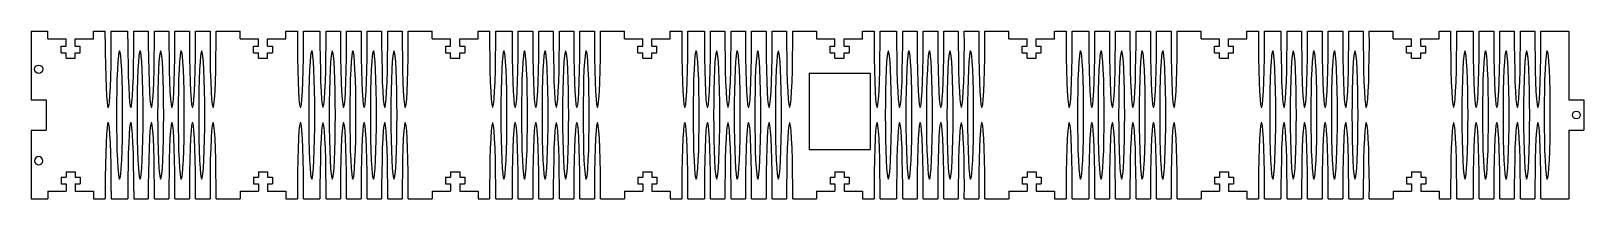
# Model space of a CAD drawing. Extents: x -3.8 to 21.7, y 14.6 to 17.3.
import ezdxf

# ---------------------------------------------------------------- set-up
doc = ezdxf.new("R2010")
doc.units = 0
doc.layers.add('VISIBLE', color=7, linetype='CONTINUOUS')

msp = doc.modelspace()

# ---------------------------------------------------------------- linework, layer by layer
at = {"layer": 'VISIBLE'}
for p, q in [((-3.797, 17.312, 0.125), (-3.522, 17.312, 0.125)), ((-3.797, 17.312, 0.125), (-3.797, 16.187, 0.125)), ((-3.522, 17.187, 0.125), (-3.522, 17.312, 0.125)), ((-2.772, 17.312, 0.125), (-2.582, 17.312, 0.125)), ((-2.772, 17.187, 0.125), (-2.772, 17.312, 0.125)), ((-2.582, 17.187, 0.125), (-2.582, 17.312, 0.125)), ((-2.482, 17.312, 0.125), (-2.212, 17.312, 0.125)), ((-2.482, 17.187, 0.125), (-2.482, 17.312, 0.125)), ((-2.212, 17.187, 0.125), (-2.212, 17.312, 0.125)), ((-2.112, 17.312, 0.125), (-1.875, 17.312, 0.125)), ((-2.112, 17.187, 0.125), (-2.112, 17.312, 0.125)), ((-1.775, 17.312, 0.125), (-1.538, 17.312, 0.125)), ((-1.438, 17.312, 0.125), (-1.201, 17.312, 0.125)), ((-1.102, 17.312, 0.125), (-0.864, 17.312, 0.125)), ((-0.765, 17.312, 0.125), (-0.372, 17.312, 0.125)), ((-0.372, 17.187, 0.125), (-0.372, 17.312, 0.125)), ((0.378, 17.312, 0.125), (0.568, 17.312, 0.125)), ((0.378, 17.187, 0.125), (0.378, 17.312, 0.125)), ((0.668, 17.312, 0.125), (0.938, 17.312, 0.125)), ((1.038, 17.312, 0.125), (1.275, 17.312, 0.125)), ((1.375, 17.312, 0.125), (1.612, 17.312, 0.125)), ((1.712, 17.312, 0.125), (1.949, 17.312, 0.125)), ((2.048, 17.312, 0.125), (2.286, 17.312, 0.125)), ((2.385, 17.312, 0.125), (2.778, 17.312, 0.125)), ((2.778, 17.187, 0.125), (2.778, 17.312, 0.125)), ((3.528, 17.312, 0.125), (3.718, 17.312, 0.125)), ((3.528, 17.187, 0.125), (3.528, 17.312, 0.125)), ((3.818, 17.312, 0.125), (4.088, 17.312, 0.125)), ((4.188, 17.312, 0.125), (4.425, 17.312, 0.125)), ((4.525, 17.312, 0.125), (4.762, 17.312, 0.125)), ((4.862, 17.312, 0.125), (5.099, 17.312, 0.125)), ((5.198, 17.312, 0.125), (5.436, 17.312, 0.125)), ((5.535, 17.312, 0.125), (5.928, 17.312, 0.125)), ((5.928, 17.187, 0.125), (5.928, 17.312, 0.125)), ((6.678, 17.312, 0.125), (6.868, 17.312, 0.125)), ((6.678, 17.187, 0.125), (6.678, 17.312, 0.125)), ((6.968, 17.312, 0.125), (7.238, 17.312, 0.125)), ((7.338, 17.312, 0.125), (7.575, 17.312, 0.125)), ((7.675, 17.312, 0.125), (7.912, 17.312, 0.125)), ((8.012, 17.312, 0.125), (8.249, 17.312, 0.125)), ((8.348, 17.312, 0.125), (8.586, 17.312, 0.125)), ((8.685, 17.312, 0.125), (9.078, 17.312, 0.125)), ((9.078, 17.312, 0.125), (9.078, 17.187, 0.125)), ((9.828, 17.312, 0.125), (10.018, 17.312, 0.125)), ((9.828, 17.187, 0.125), (9.828, 17.312, 0.125)), ((10.118, 17.312, 0.125), (10.388, 17.312, 0.125)), ((10.488, 17.312, 0.125), (10.725, 17.312, 0.125)), ((10.825, 17.312, 0.125), (11.062, 17.312, 0.125)), ((11.162, 17.312, 0.125), (11.399, 17.312, 0.125)), ((11.498, 17.312, 0.125), (11.736, 17.312, 0.125)), ((11.835, 17.312, 0.125), (12.228, 17.312, 0.125)), ((12.228, 17.187, 0.125), (12.228, 17.312, 0.125)), ((12.978, 17.312, 0.125), (13.168, 17.312, 0.125)), ((12.978, 17.187, 0.125), (12.978, 17.312, 0.125)), ((13.268, 17.312, 0.125), (13.538, 17.312, 0.125)), ((13.638, 17.312, 0.125), (13.875, 17.312, 0.125)), ((13.975, 17.312, 0.125), (14.212, 17.312, 0.125)), ((14.312, 17.312, 0.125), (14.549, 17.312, 0.125)), ((14.648, 17.312, 0.125), (14.886, 17.312, 0.125)), ((14.985, 17.312, 0.125), (15.378, 17.312, 0.125)), ((15.378, 17.187, 0.125), (15.378, 17.312, 0.125)), ((16.128, 17.312, 0.125), (16.318, 17.312, 0.125)), ((16.128, 17.187, 0.125), (16.128, 17.312, 0.125)), ((16.418, 17.312, 0.125), (16.688, 17.312, 0.125)), ((16.788, 17.312, 0.125), (17.025, 17.312, 0.125)), ((17.125, 17.312, 0.125), (17.362, 17.312, 0.125)), ((17.462, 17.312, 0.125), (17.699, 17.312, 0.125)), ((17.798, 17.312, 0.125), (18.036, 17.312, 0.125)), ((18.135, 17.312, 0.125), (18.528, 17.312, 0.125)), ((18.528, 17.187, 0.125), (18.528, 17.312, 0.125)), ((19.278, 17.312, 0.125), (19.468, 17.312, 0.125)), ((19.278, 17.187, 0.125), (19.278, 17.312, 0.125)), ((19.568, 17.312, 0.125), (19.838, 17.312, 0.125)), ((19.938, 17.312, 0.125), (20.175, 17.312, 0.125)), ((20.275, 17.312, 0.125), (20.512, 17.312, 0.125)), ((20.612, 17.312, 0.125), (20.849, 17.312, 0.125)), ((20.948, 17.312, 0.125), (21.403, 17.312, 0.125)), ((21.403, 17.312, 0.125), (21.403, 16.187, 0.125)), ((-3.522, 17.187, 0.125), (-3.222, 17.187, 0.125)), ((-3.303, 16.953, 0.125), (-3.303, 17.067, 0.125)), ((-3.303, 17.067, 0.125), (-3.222, 17.067, 0.125)), ((-3.222, 17.067, 0.125), (-3.222, 17.187, 0.125)), ((-3.072, 17.187, 0.125), (-2.772, 17.187, 0.125)), ((-3.072, 17.067, 0.125), (-3.072, 17.187, 0.125)), ((-3.072, 17.067, 0.125), (-2.99, 17.067, 0.125)), ((-2.99, 16.953, 0.125), (-2.99, 17.067, 0.125)), ((-0.372, 17.187, 0.125), (-0.072, 17.187, 0.125)), ((-0.153, 16.953, 0.125), (-0.153, 17.067, 0.125)), ((-0.153, 17.067, 0.125), (-0.072, 17.067, 0.125)), ((-0.072, 17.067, 0.125), (-0.072, 17.187, 0.125)), ((0.078, 17.187, 0.125), (0.378, 17.187, 0.125)), ((0.078, 17.067, 0.125), (0.078, 17.187, 0.125)), ((0.078, 17.067, 0.125), (0.16, 17.067, 0.125)), ((0.16, 17.067, 0.125), (0.16, 16.953, 0.125)), ((2.778, 17.187, 0.125), (3.078, 17.187, 0.125)), ((2.997, 17.067, 0.125), (2.997, 16.953, 0.125)), ((2.997, 17.067, 0.125), (3.078, 17.067, 0.125)), ((3.078, 17.067, 0.125), (3.078, 17.187, 0.125)), ((3.228, 17.187, 0.125), (3.528, 17.187, 0.125)), ((3.228, 17.067, 0.125), (3.228, 17.187, 0.125)), ((3.228, 17.067, 0.125), (3.31, 17.067, 0.125)), ((3.31, 17.067, 0.125), (3.31, 16.953, 0.125)), ((5.928, 17.187, 0.125), (6.228, 17.187, 0.125)), ((6.147, 16.953, 0.125), (6.147, 17.067, 0.125)), ((6.147, 17.067, 0.125), (6.228, 17.067, 0.125)), ((6.228, 17.067, 0.125), (6.228, 17.187, 0.125)), ((6.378, 17.187, 0.125), (6.678, 17.187, 0.125)), ((6.378, 17.067, 0.125), (6.378, 17.187, 0.125)), ((6.378, 17.067, 0.125), (6.46, 17.067, 0.125)), ((6.46, 16.953, 0.125), (6.46, 17.067, 0.125)), ((9.078, 17.187, 0.125), (9.378, 17.187, 0.125)), ((9.297, 16.953, 0.125), (9.297, 17.067, 0.125)), ((9.297, 17.067, 0.125), (9.378, 17.067, 0.125)), ((9.378, 17.067, 0.125), (9.378, 17.187, 0.125)), ((9.528, 17.187, 0.125), (9.828, 17.187, 0.125)), ((9.528, 17.067, 0.125), (9.528, 17.187, 0.125)), ((9.528, 17.067, 0.125), (9.61, 17.067, 0.125)), ((9.61, 17.067, 0.125), (9.61, 16.953, 0.125)), ((12.228, 17.187, 0.125), (12.528, 17.187, 0.125)), ((12.447, 16.953, 0.125), (12.447, 17.067, 0.125)), ((12.447, 17.067, 0.125), (12.528, 17.067, 0.125)), ((12.528, 17.067, 0.125), (12.528, 17.187, 0.125)), ((12.678, 17.187, 0.125), (12.978, 17.187, 0.125)), ((12.678, 17.067, 0.125), (12.678, 17.187, 0.125)), ((12.678, 17.067, 0.125), (12.76, 17.067, 0.125)), ((12.76, 16.953, 0.125), (12.76, 17.067, 0.125)), ((15.378, 17.187, 0.125), (15.678, 17.187, 0.125)), ((15.597, 16.953, 0.125), (15.597, 17.067, 0.125)), ((15.597, 17.067, 0.125), (15.678, 17.067, 0.125)), ((15.678, 17.067, 0.125), (15.678, 17.187, 0.125)), ((15.828, 17.187, 0.125), (16.128, 17.187, 0.125)), ((15.828, 17.067, 0.125), (15.828, 17.187, 0.125)), ((15.828, 17.067, 0.125), (15.91, 17.067, 0.125)), ((15.91, 16.953, 0.125), (15.91, 17.067, 0.125)), ((18.528, 17.187, 0.125), (18.828, 17.187, 0.125)), ((18.747, 16.953, 0.125), (18.747, 17.067, 0.125)), ((18.747, 17.067, 0.125), (18.828, 17.067, 0.125)), ((18.828, 17.067, 0.125), (18.828, 17.187, 0.125)), ((18.978, 17.187, 0.125), (19.278, 17.187, 0.125)), ((18.978, 17.067, 0.125), (18.978, 17.187, 0.125)), ((18.978, 17.067, 0.125), (19.06, 17.067, 0.125)), ((19.06, 16.953, 0.125), (19.06, 17.067, 0.125)), ((-3.303, 16.953, 0.125), (-3.222, 16.953, 0.125)), ((-3.222, 16.868, 0.125), (-3.222, 16.953, 0.125)), ((-3.222, 16.868, 0.125), (-3.072, 16.868, 0.125)), ((-3.072, 16.953, 0.125), (-2.99, 16.953, 0.125)), ((-3.072, 16.868, 0.125), (-3.072, 16.953, 0.125)), ((-0.153, 16.953, 0.125), (-0.072, 16.953, 0.125)), ((-0.072, 16.868, 0.125), (-0.072, 16.953, 0.125)), ((-0.072, 16.868, 0.125), (0.078, 16.868, 0.125)), ((0.078, 16.953, 0.125), (0.16, 16.953, 0.125)), ((0.078, 16.868, 0.125), (0.078, 16.953, 0.125)), ((2.997, 16.953, 0.125), (3.078, 16.953, 0.125)), ((3.078, 16.868, 0.125), (3.078, 16.953, 0.125)), ((3.078, 16.868, 0.125), (3.228, 16.868, 0.125)), ((3.228, 16.953, 0.125), (3.31, 16.953, 0.125)), ((3.228, 16.868, 0.125), (3.228, 16.953, 0.125)), ((6.147, 16.953, 0.125), (6.228, 16.953, 0.125)), ((6.228, 16.868, 0.125), (6.228, 16.953, 0.125)), ((6.228, 16.868, 0.125), (6.378, 16.868, 0.125)), ((6.378, 16.953, 0.125), (6.46, 16.953, 0.125)), ((6.378, 16.868, 0.125), (6.378, 16.953, 0.125)), ((9.297, 16.953, 0.125), (9.378, 16.953, 0.125)), ((9.378, 16.868, 0.125), (9.378, 16.953, 0.125)), ((9.378, 16.868, 0.125), (9.528, 16.868, 0.125)), ((9.528, 16.953, 0.125), (9.61, 16.953, 0.125)), ((9.528, 16.868, 0.125), (9.528, 16.953, 0.125)), ((12.447, 16.953, 0.125), (12.528, 16.953, 0.125)), ((12.528, 16.868, 0.125), (12.528, 16.953, 0.125)), ((12.528, 16.868, 0.125), (12.678, 16.868, 0.125)), ((12.678, 16.953, 0.125), (12.76, 16.953, 0.125)), ((12.678, 16.868, 0.125), (12.678, 16.953, 0.125)), ((15.597, 16.953, 0.125), (15.678, 16.953, 0.125)), ((15.678, 16.868, 0.125), (15.678, 16.953, 0.125)), ((15.678, 16.868, 0.125), (15.828, 16.868, 0.125)), ((15.828, 16.953, 0.125), (15.91, 16.953, 0.125)), ((15.828, 16.868, 0.125), (15.828, 16.953, 0.125)), ((18.747, 16.953, 0.125), (18.828, 16.953, 0.125)), ((18.828, 16.868, 0.125), (18.828, 16.953, 0.125)), ((18.828, 16.868, 0.125), (18.978, 16.868, 0.125)), ((18.978, 16.953, 0.125), (19.06, 16.953, 0.125)), ((18.978, 16.868, 0.125), (18.978, 16.953, 0.125)), ((8.953, 16.621, 0.125), (8.953, 15.371, 0.125)), ((8.953, 16.621, 0.125), (9.953, 16.621, 0.125)), ((9.953, 16.621, 0.125), (9.953, 15.371, 0.125)), ((-3.797, 16.187, 0.125), (-3.547, 16.187, 0.125)), ((-3.547, 16.187, 0.125), (-3.547, 15.687, 0.125)), ((21.403, 16.187, 0.125), (21.653, 16.187, 0.125)), ((21.653, 16.187, 0.125), (21.653, 15.687, 0.125)), ((-3.797, 15.687, 0.125), (-3.547, 15.687, 0.125)), ((-3.797, 15.687, 0.125), (-3.797, 14.562, 0.125)), ((21.403, 15.687, 0.125), (21.403, 14.562, 0.125)), ((21.403, 15.687, 0.125), (21.653, 15.687, 0.125)), ((8.953, 15.371, 0.125), (9.953, 15.371, 0.125)), ((-3.303, 14.921, 0.125), (-3.303, 14.807, 0.125)), ((-3.303, 14.921, 0.125), (-3.222, 14.921, 0.125)), ((-3.303, 14.807, 0.125), (-3.222, 14.807, 0.125)), ((-3.222, 15.007, 0.125), (-3.222, 14.921, 0.125)), ((-3.222, 15.007, 0.125), (-3.072, 15.007, 0.125)), ((-3.222, 14.807, 0.125), (-3.222, 14.687, 0.125)), ((-3.072, 15.007, 0.125), (-3.072, 14.921, 0.125)), ((-3.072, 14.921, 0.125), (-2.99, 14.921, 0.125)), ((-3.072, 14.807, 0.125), (-2.99, 14.807, 0.125)), ((-3.072, 14.807, 0.125), (-3.072, 14.687, 0.125)), ((-2.99, 14.921, 0.125), (-2.99, 14.807, 0.125)), ((-0.153, 14.921, 0.125), (-0.153, 14.807, 0.125)), ((-0.153, 14.921, 0.125), (-0.072, 14.921, 0.125)), ((-0.153, 14.807, 0.125), (-0.072, 14.807, 0.125)), ((-0.072, 15.007, 0.125), (-0.072, 14.921, 0.125)), ((-0.072, 15.007, 0.125), (0.078, 15.007, 0.125)), ((-0.072, 14.807, 0.125), (-0.072, 14.687, 0.125)), ((0.078, 15.007, 0.125), (0.078, 14.921, 0.125)), ((0.078, 14.921, 0.125), (0.16, 14.921, 0.125)), ((0.078, 14.807, 0.125), (0.16, 14.807, 0.125)), ((0.078, 14.807, 0.125), (0.078, 14.687, 0.125)), ((0.16, 14.921, 0.125), (0.16, 14.807, 0.125)), ((2.997, 14.921, 0.125), (2.997, 14.807, 0.125)), ((2.997, 14.921, 0.125), (3.078, 14.921, 0.125)), ((2.997, 14.807, 0.125), (3.078, 14.807, 0.125)), ((3.078, 15.007, 0.125), (3.078, 14.921, 0.125)), ((3.078, 15.007, 0.125), (3.228, 15.007, 0.125)), ((3.078, 14.807, 0.125), (3.078, 14.687, 0.125)), ((3.228, 15.007, 0.125), (3.228, 14.921, 0.125)), ((3.228, 14.921, 0.125), (3.31, 14.921, 0.125)), ((3.228, 14.807, 0.125), (3.31, 14.807, 0.125)), ((3.228, 14.807, 0.125), (3.228, 14.687, 0.125)), ((3.31, 14.921, 0.125), (3.31, 14.807, 0.125)), ((6.147, 14.921, 0.125), (6.147, 14.807, 0.125)), ((6.147, 14.921, 0.125), (6.228, 14.921, 0.125)), ((6.147, 14.807, 0.125), (6.228, 14.807, 0.125)), ((6.228, 15.007, 0.125), (6.228, 14.921, 0.125)), ((6.228, 15.007, 0.125), (6.378, 15.007, 0.125)), ((6.228, 14.807, 0.125), (6.228, 14.687, 0.125)), ((6.378, 15.007, 0.125), (6.378, 14.921, 0.125)), ((6.378, 14.921, 0.125), (6.46, 14.921, 0.125)), ((6.378, 14.807, 0.125), (6.46, 14.807, 0.125)), ((6.378, 14.807, 0.125), (6.378, 14.687, 0.125)), ((6.46, 14.921, 0.125), (6.46, 14.807, 0.125)), ((9.297, 14.921, 0.125), (9.297, 14.807, 0.125)), ((9.297, 14.921, 0.125), (9.378, 14.921, 0.125)), ((9.297, 14.807, 0.125), (9.378, 14.807, 0.125)), ((9.378, 15.007, 0.125), (9.378, 14.921, 0.125)), ((9.378, 15.007, 0.125), (9.528, 15.007, 0.125)), ((9.378, 14.807, 0.125), (9.378, 14.687, 0.125)), ((9.528, 15.007, 0.125), (9.528, 14.921, 0.125)), ((9.528, 14.921, 0.125), (9.61, 14.921, 0.125)), ((9.528, 14.807, 0.125), (9.61, 14.807, 0.125)), ((9.528, 14.807, 0.125), (9.528, 14.687, 0.125)), ((9.61, 14.921, 0.125), (9.61, 14.807, 0.125)), ((12.447, 14.921, 0.125), (12.447, 14.807, 0.125)), ((12.447, 14.921, 0.125), (12.528, 14.921, 0.125)), ((12.447, 14.807, 0.125), (12.528, 14.807, 0.125)), ((12.528, 15.007, 0.125), (12.528, 14.921, 0.125)), ((12.528, 15.007, 0.125), (12.678, 15.007, 0.125)), ((12.528, 14.807, 0.125), (12.528, 14.687, 0.125)), ((12.678, 15.007, 0.125), (12.678, 14.921, 0.125)), ((12.678, 14.921, 0.125), (12.76, 14.921, 0.125)), ((12.678, 14.807, 0.125), (12.76, 14.807, 0.125)), ((12.678, 14.807, 0.125), (12.678, 14.687, 0.125)), ((12.76, 14.921, 0.125), (12.76, 14.807, 0.125)), ((15.597, 14.921, 0.125), (15.597, 14.807, 0.125)), ((15.597, 14.921, 0.125), (15.678, 14.921, 0.125)), ((15.597, 14.807, 0.125), (15.678, 14.807, 0.125)), ((15.678, 15.007, 0.125), (15.678, 14.921, 0.125)), ((15.678, 15.007, 0.125), (15.828, 15.007, 0.125)), ((15.678, 14.807, 0.125), (15.678, 14.687, 0.125)), ((15.828, 15.007, 0.125), (15.828, 14.921, 0.125)), ((15.828, 14.921, 0.125), (15.91, 14.921, 0.125)), ((15.828, 14.807, 0.125), (15.91, 14.807, 0.125)), ((15.828, 14.807, 0.125), (15.828, 14.687, 0.125)), ((15.91, 14.921, 0.125), (15.91, 14.807, 0.125)), ((18.747, 14.921, 0.125), (18.747, 14.807, 0.125)), ((18.747, 14.921, 0.125), (18.828, 14.921, 0.125)), ((18.747, 14.807, 0.125), (18.828, 14.807, 0.125)), ((18.828, 15.007, 0.125), (18.828, 14.921, 0.125)), ((18.828, 15.007, 0.125), (18.978, 15.007, 0.125)), ((18.828, 14.807, 0.125), (18.828, 14.687, 0.125)), ((18.978, 15.007, 0.125), (18.978, 14.921, 0.125)), ((18.978, 14.921, 0.125), (19.06, 14.921, 0.125)), ((18.978, 14.807, 0.125), (19.06, 14.807, 0.125)), ((18.978, 14.807, 0.125), (18.978, 14.687, 0.125)), ((19.06, 14.921, 0.125), (19.06, 14.807, 0.125)), ((-3.797, 14.562, 0.125), (-3.522, 14.562, 0.125)), ((-3.522, 14.687, 0.125), (-3.522, 14.562, 0.125)), ((-3.522, 14.687, 0.125), (-3.222, 14.687, 0.125)), ((-3.072, 14.687, 0.125), (-2.772, 14.687, 0.125)), ((-2.772, 14.687, 0.125), (-2.772, 14.562, 0.125)), ((-2.772, 14.562, 0.125), (-2.582, 14.562, 0.125)), ((-2.582, 14.687, 0.125), (-2.582, 14.562, 0.125)), ((-2.482, 14.687, 0.125), (-2.482, 14.562, 0.125)), ((-2.482, 14.562, 0.125), (-2.212, 14.562, 0.125)), ((-2.212, 14.687, 0.125), (-2.212, 14.562, 0.125)), ((-2.112, 14.687, 0.125), (-2.112, 14.562, 0.125)), ((-2.112, 14.562, 0.125), (-1.875, 14.562, 0.125)), ((-1.775, 14.562, 0.125), (-1.538, 14.562, 0.125)), ((-1.438, 14.562, 0.125), (-1.201, 14.562, 0.125)), ((-1.102, 14.562, 0.125), (-0.864, 14.562, 0.125)), ((-0.765, 14.562, 0.125), (-0.372, 14.562, 0.125)), ((-0.372, 14.687, 0.125), (-0.372, 14.562, 0.125)), ((-0.372, 14.687, 0.125), (-0.072, 14.687, 0.125)), ((0.078, 14.687, 0.125), (0.378, 14.687, 0.125)), ((0.378, 14.687, 0.125), (0.378, 14.562, 0.125)), ((0.378, 14.562, 0.125), (0.568, 14.562, 0.125)), ((0.668, 14.562, 0.125), (0.938, 14.562, 0.125)), ((1.038, 14.562, 0.125), (1.275, 14.562, 0.125)), ((1.375, 14.562, 0.125), (1.612, 14.562, 0.125)), ((1.712, 14.562, 0.125), (1.949, 14.562, 0.125)), ((2.048, 14.562, 0.125), (2.286, 14.562, 0.125)), ((2.385, 14.562, 0.125), (2.778, 14.562, 0.125)), ((2.778, 14.687, 0.125), (2.778, 14.562, 0.125)), ((2.778, 14.687, 0.125), (3.078, 14.687, 0.125)), ((3.228, 14.687, 0.125), (3.528, 14.687, 0.125)), ((3.528, 14.687, 0.125), (3.528, 14.562, 0.125)), ((3.528, 14.562, 0.125), (3.718, 14.562, 0.125)), ((3.818, 14.562, 0.125), (4.088, 14.562, 0.125)), ((4.188, 14.562, 0.125), (4.425, 14.562, 0.125)), ((4.525, 14.562, 0.125), (4.762, 14.562, 0.125)), ((4.862, 14.562, 0.125), (5.099, 14.562, 0.125)), ((5.198, 14.562, 0.125), (5.436, 14.562, 0.125)), ((5.535, 14.562, 0.125), (5.928, 14.562, 0.125)), ((5.928, 14.687, 0.125), (5.928, 14.562, 0.125)), ((5.928, 14.687, 0.125), (6.228, 14.687, 0.125)), ((6.378, 14.687, 0.125), (6.678, 14.687, 0.125)), ((6.678, 14.687, 0.125), (6.678, 14.562, 0.125)), ((6.678, 14.562, 0.125), (6.868, 14.562, 0.125)), ((6.968, 14.562, 0.125), (7.238, 14.562, 0.125)), ((7.338, 14.562, 0.125), (7.575, 14.562, 0.125)), ((7.675, 14.562, 0.125), (7.912, 14.562, 0.125)), ((8.012, 14.562, 0.125), (8.249, 14.562, 0.125)), ((8.348, 14.562, 0.125), (8.586, 14.562, 0.125)), ((8.685, 14.562, 0.125), (9.078, 14.562, 0.125)), ((9.078, 14.687, 0.125), (9.078, 14.562, 0.125)), ((9.078, 14.687, 0.125), (9.378, 14.687, 0.125)), ((9.528, 14.687, 0.125), (9.828, 14.687, 0.125)), ((9.828, 14.687, 0.125), (9.828, 14.562, 0.125)), ((9.828, 14.562, 0.125), (10.018, 14.562, 0.125)), ((10.118, 14.562, 0.125), (10.388, 14.562, 0.125)), ((10.488, 14.562, 0.125), (10.725, 14.562, 0.125)), ((10.825, 14.562, 0.125), (11.062, 14.562, 0.125)), ((11.162, 14.562, 0.125), (11.399, 14.562, 0.125)), ((11.498, 14.562, 0.125), (11.736, 14.562, 0.125)), ((11.835, 14.562, 0.125), (12.228, 14.562, 0.125)), ((12.228, 14.687, 0.125), (12.228, 14.562, 0.125)), ((12.228, 14.687, 0.125), (12.528, 14.687, 0.125)), ((12.678, 14.687, 0.125), (12.978, 14.687, 0.125)), ((12.978, 14.687, 0.125), (12.978, 14.562, 0.125)), ((12.978, 14.562, 0.125), (13.168, 14.562, 0.125)), ((13.268, 14.562, 0.125), (13.538, 14.562, 0.125)), ((13.638, 14.562, 0.125), (13.875, 14.562, 0.125)), ((13.975, 14.562, 0.125), (14.212, 14.562, 0.125)), ((14.312, 14.562, 0.125), (14.549, 14.562, 0.125)), ((14.648, 14.562, 0.125), (14.886, 14.562, 0.125)), ((14.985, 14.562, 0.125), (15.378, 14.562, 0.125)), ((15.378, 14.687, 0.125), (15.378, 14.562, 0.125)), ((15.378, 14.687, 0.125), (15.678, 14.687, 0.125)), ((15.828, 14.687, 0.125), (16.128, 14.687, 0.125)), ((16.128, 14.687, 0.125), (16.128, 14.562, 0.125)), ((16.128, 14.562, 0.125), (16.318, 14.562, 0.125)), ((16.418, 14.562, 0.125), (16.688, 14.562, 0.125)), ((16.788, 14.562, 0.125), (17.025, 14.562, 0.125)), ((17.125, 14.562, 0.125), (17.362, 14.562, 0.125)), ((17.462, 14.562, 0.125), (17.699, 14.562, 0.125)), ((17.798, 14.562, 0.125), (18.036, 14.562, 0.125)), ((18.135, 14.562, 0.125), (18.528, 14.562, 0.125)), ((18.528, 14.687, 0.125), (18.528, 14.562, 0.125)), ((18.528, 14.687, 0.125), (18.828, 14.687, 0.125)), ((18.978, 14.687, 0.125), (19.278, 14.687, 0.125)), ((19.278, 14.687, 0.125), (19.278, 14.562, 0.125)), ((19.278, 14.562, 0.125), (19.468, 14.562, 0.125)), ((19.568, 14.562, 0.125), (19.838, 14.562, 0.125)), ((19.938, 14.562, 0.125), (20.175, 14.562, 0.125)), ((20.275, 14.562, 0.125), (20.512, 14.562, 0.125)), ((20.612, 14.562, 0.125), (20.849, 14.562, 0.125)), ((20.948, 14.562, 0.125), (21.403, 14.562, 0.125))]:
    msp.add_line(p, q, dxfattribs=at)
for points in [[(-1.875, 17.312), (-1.875, 17.09), (-1.873, 16.871), (-1.869, 16.665), (-1.864, 16.479), (-1.857, 16.321), (-1.849, 16.197), (-1.84, 16.111), (-1.83, 16.068), (-1.82, 16.068), (-1.81, 16.111), (-1.801, 16.197), (-1.793, 16.321), (-1.786, 16.479), (-1.781, 16.665), (-1.777, 16.871), (-1.775, 17.09), (-1.775, 17.312)], [(-1.538, 17.312), (-1.538, 17.09), (-1.536, 16.871), (-1.532, 16.665), (-1.527, 16.479), (-1.52, 16.321), (-1.512, 16.197), (-1.503, 16.111), (-1.493, 16.068), (-1.483, 16.068), (-1.473, 16.111), (-1.464, 16.197), (-1.456, 16.321), (-1.449, 16.479), (-1.444, 16.665), (-1.44, 16.871), (-1.438, 17.09), (-1.438, 17.312)], [(-1.201, 17.312), (-1.201, 17.09), (-1.199, 16.871), (-1.195, 16.665), (-1.19, 16.479), (-1.183, 16.321), (-1.175, 16.197), (-1.166, 16.111), (-1.156, 16.068), (-1.146, 16.068), (-1.137, 16.111), (-1.127, 16.197), (-1.119, 16.321), (-1.112, 16.479), (-1.107, 16.665), (-1.103, 16.871), (-1.101, 17.09), (-1.102, 17.312)], [(-0.864, 17.312), (-0.864, 17.09), (-0.862, 16.871), (-0.859, 16.665), (-0.853, 16.479), (-0.846, 16.321), (-0.838, 16.197), (-0.829, 16.111), (-0.819, 16.068), (-0.809, 16.068), (-0.8, 16.111), (-0.791, 16.197), (-0.782, 16.321), (-0.775, 16.479), (-0.77, 16.665), (-0.766, 16.871), (-0.764, 17.09), (-0.765, 17.312)], [(0.568, 17.312), (0.568, 17.09), (0.57, 16.871), (0.574, 16.665), (0.579, 16.479), (0.586, 16.321), (0.594, 16.197), (0.603, 16.111), (0.613, 16.068), (0.623, 16.068), (0.633, 16.111), (0.642, 16.197), (0.65, 16.321), (0.657, 16.479), (0.662, 16.665), (0.666, 16.871), (0.668, 17.09), (0.668, 17.312)], [(0.938, 17.312), (0.938, 17.09), (0.94, 16.871), (0.944, 16.665), (0.949, 16.479), (0.956, 16.321), (0.964, 16.197), (0.973, 16.111), (0.983, 16.068), (0.993, 16.068), (1.003, 16.111), (1.012, 16.197), (1.02, 16.321), (1.027, 16.479), (1.032, 16.665), (1.036, 16.871), (1.038, 17.09), (1.038, 17.312)], [(1.275, 17.312), (1.275, 17.09), (1.277, 16.871), (1.281, 16.665), (1.286, 16.479), (1.293, 16.321), (1.301, 16.197), (1.31, 16.111), (1.32, 16.068), (1.33, 16.068), (1.34, 16.111), (1.349, 16.197), (1.357, 16.321), (1.364, 16.479), (1.369, 16.665), (1.373, 16.871), (1.375, 17.09), (1.375, 17.312)], [(1.612, 17.312), (1.612, 17.09), (1.614, 16.871), (1.618, 16.665), (1.623, 16.479), (1.63, 16.321), (1.638, 16.197), (1.647, 16.111), (1.657, 16.068), (1.667, 16.068), (1.677, 16.111), (1.686, 16.197), (1.694, 16.321), (1.701, 16.479), (1.706, 16.665), (1.71, 16.871), (1.712, 17.09), (1.712, 17.312)], [(1.949, 17.312), (1.949, 17.09), (1.951, 16.871), (1.955, 16.665), (1.96, 16.479), (1.967, 16.321), (1.975, 16.197), (1.984, 16.111), (1.994, 16.068), (2.004, 16.068), (2.013, 16.111), (2.023, 16.197), (2.031, 16.321), (2.038, 16.479), (2.043, 16.665), (2.047, 16.871), (2.049, 17.09), (2.048, 17.312)], [(2.286, 17.312), (2.286, 17.09), (2.288, 16.871), (2.291, 16.665), (2.297, 16.479), (2.304, 16.321), (2.312, 16.197), (2.321, 16.111), (2.331, 16.068), (2.341, 16.068), (2.35, 16.111), (2.359, 16.197), (2.368, 16.321), (2.375, 16.479), (2.38, 16.665), (2.384, 16.871), (2.386, 17.09), (2.385, 17.312)], [(3.718, 17.312), (3.718, 17.09), (3.72, 16.871), (3.724, 16.665), (3.729, 16.479), (3.736, 16.321), (3.744, 16.197), (3.753, 16.111), (3.763, 16.068), (3.773, 16.068), (3.783, 16.111), (3.792, 16.197), (3.8, 16.321), (3.807, 16.479), (3.812, 16.665), (3.816, 16.871), (3.818, 17.09), (3.818, 17.312)], [(4.088, 17.312), (4.088, 17.09), (4.09, 16.871), (4.094, 16.665), (4.099, 16.479), (4.106, 16.321), (4.114, 16.197), (4.123, 16.111), (4.133, 16.068), (4.143, 16.068), (4.153, 16.111), (4.162, 16.197), (4.17, 16.321), (4.177, 16.479), (4.182, 16.665), (4.186, 16.871), (4.188, 17.09), (4.188, 17.312)], [(4.425, 17.312), (4.425, 17.09), (4.427, 16.871), (4.431, 16.665), (4.436, 16.479), (4.443, 16.321), (4.451, 16.197), (4.46, 16.111), (4.47, 16.068), (4.48, 16.068), (4.49, 16.111), (4.499, 16.197), (4.507, 16.321), (4.514, 16.479), (4.519, 16.665), (4.523, 16.871), (4.525, 17.09), (4.525, 17.312)], [(4.762, 17.312), (4.762, 17.09), (4.764, 16.871), (4.768, 16.665), (4.773, 16.479), (4.78, 16.321), (4.788, 16.197), (4.797, 16.111), (4.807, 16.068), (4.817, 16.068), (4.827, 16.111), (4.836, 16.197), (4.844, 16.321), (4.851, 16.479), (4.856, 16.665), (4.86, 16.871), (4.862, 17.09), (4.862, 17.312)], [(5.099, 17.312), (5.099, 17.09), (5.101, 16.871), (5.105, 16.665), (5.11, 16.479), (5.117, 16.321), (5.125, 16.197), (5.134, 16.111), (5.144, 16.068), (5.154, 16.068), (5.163, 16.111), (5.173, 16.197), (5.181, 16.321), (5.188, 16.479), (5.193, 16.665), (5.197, 16.871), (5.199, 17.09), (5.198, 17.312)], [(5.436, 17.312), (5.436, 17.09), (5.438, 16.871), (5.441, 16.665), (5.447, 16.479), (5.454, 16.321), (5.462, 16.197), (5.471, 16.111), (5.481, 16.068), (5.491, 16.068), (5.5, 16.111), (5.509, 16.197), (5.518, 16.321), (5.525, 16.479), (5.53, 16.665), (5.534, 16.871), (5.536, 17.09), (5.535, 17.312)], [(6.868, 17.312), (6.868, 17.09), (6.87, 16.871), (6.874, 16.665), (6.879, 16.479), (6.886, 16.321), (6.894, 16.197), (6.903, 16.111), (6.913, 16.068), (6.923, 16.068), (6.933, 16.111), (6.942, 16.197), (6.95, 16.321), (6.957, 16.479), (6.962, 16.665), (6.966, 16.871), (6.968, 17.09), (6.968, 17.312)], [(7.238, 17.312), (7.238, 17.09), (7.24, 16.871), (7.244, 16.665), (7.249, 16.479), (7.256, 16.321), (7.264, 16.197), (7.273, 16.111), (7.283, 16.068), (7.293, 16.068), (7.303, 16.111), (7.312, 16.197), (7.32, 16.321), (7.327, 16.479), (7.332, 16.665), (7.336, 16.871), (7.338, 17.09), (7.338, 17.312)], [(7.575, 17.312), (7.575, 17.09), (7.577, 16.871), (7.581, 16.665), (7.586, 16.479), (7.593, 16.321), (7.601, 16.197), (7.61, 16.111), (7.62, 16.068), (7.63, 16.068), (7.64, 16.111), (7.649, 16.197), (7.657, 16.321), (7.664, 16.479), (7.669, 16.665), (7.673, 16.871), (7.675, 17.09), (7.675, 17.312)], [(7.912, 17.312), (7.912, 17.09), (7.914, 16.871), (7.918, 16.665), (7.923, 16.479), (7.93, 16.321), (7.938, 16.197), (7.947, 16.111), (7.957, 16.068), (7.967, 16.068), (7.977, 16.111), (7.986, 16.197), (7.994, 16.321), (8.001, 16.479), (8.006, 16.665), (8.01, 16.871), (8.012, 17.09), (8.012, 17.312)], [(8.249, 17.312), (8.249, 17.09), (8.251, 16.871), (8.255, 16.665), (8.26, 16.479), (8.267, 16.321), (8.275, 16.197), (8.284, 16.111), (8.294, 16.068), (8.304, 16.068), (8.313, 16.111), (8.323, 16.197), (8.331, 16.321), (8.338, 16.479), (8.343, 16.665), (8.347, 16.871), (8.349, 17.09), (8.348, 17.312)], [(8.586, 17.312), (8.586, 17.09), (8.588, 16.871), (8.591, 16.665), (8.597, 16.479), (8.604, 16.321), (8.612, 16.197), (8.621, 16.111), (8.631, 16.068), (8.641, 16.068), (8.65, 16.111), (8.659, 16.197), (8.668, 16.321), (8.675, 16.479), (8.68, 16.665), (8.684, 16.871), (8.686, 17.09), (8.685, 17.312)], [(10.018, 17.312), (10.018, 17.09), (10.02, 16.871), (10.024, 16.665), (10.029, 16.479), (10.036, 16.321), (10.044, 16.197), (10.053, 16.111), (10.063, 16.068), (10.073, 16.068), (10.083, 16.111), (10.092, 16.197), (10.1, 16.321), (10.107, 16.479), (10.112, 16.665), (10.116, 16.871), (10.118, 17.09), (10.118, 17.312)], [(10.388, 17.312), (10.388, 17.09), (10.39, 16.871), (10.394, 16.665), (10.399, 16.479), (10.406, 16.321), (10.414, 16.197), (10.423, 16.111), (10.433, 16.068), (10.443, 16.068), (10.453, 16.111), (10.462, 16.197), (10.47, 16.321), (10.477, 16.479), (10.482, 16.665), (10.486, 16.871), (10.488, 17.09), (10.488, 17.312)], [(10.725, 17.312), (10.725, 17.09), (10.727, 16.871), (10.731, 16.665), (10.736, 16.479), (10.743, 16.321), (10.751, 16.197), (10.76, 16.111), (10.77, 16.068), (10.78, 16.068), (10.79, 16.111), (10.799, 16.197), (10.807, 16.321), (10.814, 16.479), (10.819, 16.665), (10.823, 16.871), (10.825, 17.09), (10.825, 17.312)], [(11.062, 17.312), (11.062, 17.09), (11.064, 16.871), (11.068, 16.665), (11.073, 16.479), (11.08, 16.321), (11.088, 16.197), (11.097, 16.111), (11.107, 16.068), (11.117, 16.068), (11.127, 16.111), (11.136, 16.197), (11.144, 16.321), (11.151, 16.479), (11.156, 16.665), (11.16, 16.871), (11.162, 17.09), (11.162, 17.312)], [(11.399, 17.312), (11.399, 17.09), (11.401, 16.871), (11.405, 16.665), (11.41, 16.479), (11.417, 16.321), (11.425, 16.197), (11.434, 16.111), (11.444, 16.068), (11.454, 16.068), (11.463, 16.111), (11.473, 16.197), (11.481, 16.321), (11.488, 16.479), (11.493, 16.665), (11.497, 16.871), (11.499, 17.09), (11.498, 17.312)], [(11.736, 17.312), (11.736, 17.09), (11.738, 16.871), (11.741, 16.665), (11.747, 16.479), (11.754, 16.321), (11.762, 16.197), (11.771, 16.111), (11.781, 16.068), (11.791, 16.068), (11.8, 16.111), (11.809, 16.197), (11.818, 16.321), (11.825, 16.479), (11.83, 16.665), (11.834, 16.871), (11.836, 17.09), (11.835, 17.312)], [(13.168, 17.312), (13.168, 17.09), (13.17, 16.871), (13.174, 16.665), (13.179, 16.479), (13.186, 16.321), (13.194, 16.197), (13.203, 16.111), (13.213, 16.068), (13.223, 16.068), (13.233, 16.111), (13.242, 16.197), (13.25, 16.321), (13.257, 16.479), (13.262, 16.665), (13.266, 16.871), (13.268, 17.09), (13.268, 17.312)], [(13.538, 17.312), (13.538, 17.09), (13.54, 16.871), (13.544, 16.665), (13.549, 16.479), (13.556, 16.321), (13.564, 16.197), (13.573, 16.111), (13.583, 16.068), (13.593, 16.068), (13.603, 16.111), (13.612, 16.197), (13.62, 16.321), (13.627, 16.479), (13.632, 16.665), (13.636, 16.871), (13.638, 17.09), (13.638, 17.312)], [(13.875, 17.312), (13.875, 17.09), (13.877, 16.871), (13.881, 16.665), (13.886, 16.479), (13.893, 16.321), (13.901, 16.197), (13.91, 16.111), (13.92, 16.068), (13.93, 16.068), (13.94, 16.111), (13.949, 16.197), (13.957, 16.321), (13.964, 16.479), (13.969, 16.665), (13.973, 16.871), (13.975, 17.09), (13.975, 17.312)], [(14.212, 17.312), (14.212, 17.09), (14.214, 16.871), (14.218, 16.665), (14.223, 16.479), (14.23, 16.321), (14.238, 16.197), (14.247, 16.111), (14.257, 16.068), (14.267, 16.068), (14.277, 16.111), (14.286, 16.197), (14.294, 16.321), (14.301, 16.479), (14.306, 16.665), (14.31, 16.871), (14.312, 17.09), (14.312, 17.312)], [(14.549, 17.312), (14.549, 17.09), (14.551, 16.871), (14.555, 16.665), (14.56, 16.479), (14.567, 16.321), (14.575, 16.197), (14.584, 16.111), (14.594, 16.068), (14.604, 16.068), (14.613, 16.111), (14.623, 16.197), (14.631, 16.321), (14.638, 16.479), (14.643, 16.665), (14.647, 16.871), (14.649, 17.09), (14.648, 17.312)], [(14.886, 17.312), (14.886, 17.09), (14.888, 16.871), (14.891, 16.665), (14.897, 16.479), (14.904, 16.321), (14.912, 16.197), (14.921, 16.111), (14.931, 16.068), (14.941, 16.068), (14.95, 16.111), (14.959, 16.197), (14.968, 16.321), (14.975, 16.479), (14.98, 16.665), (14.984, 16.871), (14.986, 17.09), (14.985, 17.312)], [(16.318, 17.312), (16.318, 17.09), (16.32, 16.871), (16.324, 16.665), (16.329, 16.479), (16.336, 16.321), (16.344, 16.197), (16.353, 16.111), (16.363, 16.068), (16.373, 16.068), (16.383, 16.111), (16.392, 16.197), (16.4, 16.321), (16.407, 16.479), (16.412, 16.665), (16.416, 16.871), (16.418, 17.09), (16.418, 17.312)], [(16.688, 17.312), (16.688, 17.09), (16.69, 16.871), (16.694, 16.665), (16.699, 16.479), (16.706, 16.321), (16.714, 16.197), (16.723, 16.111), (16.733, 16.068), (16.743, 16.068), (16.753, 16.111), (16.762, 16.197), (16.77, 16.321), (16.777, 16.479), (16.782, 16.665), (16.786, 16.871), (16.788, 17.09), (16.788, 17.312)], [(17.025, 17.312), (17.025, 17.09), (17.027, 16.871), (17.031, 16.665), (17.036, 16.479), (17.043, 16.321), (17.051, 16.197), (17.06, 16.111), (17.07, 16.068), (17.08, 16.068), (17.09, 16.111), (17.099, 16.197), (17.107, 16.321), (17.114, 16.479), (17.119, 16.665), (17.123, 16.871), (17.125, 17.09), (17.125, 17.312)], [(17.362, 17.312), (17.362, 17.09), (17.364, 16.871), (17.368, 16.665), (17.373, 16.479), (17.38, 16.321), (17.388, 16.197), (17.397, 16.111), (17.407, 16.068), (17.417, 16.068), (17.427, 16.111), (17.436, 16.197), (17.444, 16.321), (17.451, 16.479), (17.456, 16.665), (17.46, 16.871), (17.462, 17.09), (17.462, 17.312)], [(17.699, 17.312), (17.699, 17.09), (17.701, 16.871), (17.705, 16.665), (17.71, 16.479), (17.717, 16.321), (17.725, 16.197), (17.734, 16.111), (17.744, 16.068), (17.754, 16.068), (17.763, 16.111), (17.773, 16.197), (17.781, 16.321), (17.788, 16.479), (17.793, 16.665), (17.797, 16.871), (17.799, 17.09), (17.798, 17.312)], [(18.036, 17.312), (18.036, 17.09), (18.038, 16.871), (18.041, 16.665), (18.047, 16.479), (18.054, 16.321), (18.062, 16.197), (18.071, 16.111), (18.081, 16.068), (18.091, 16.068), (18.1, 16.111), (18.109, 16.197), (18.118, 16.321), (18.125, 16.479), (18.13, 16.665), (18.134, 16.871), (18.136, 17.09), (18.135, 17.312)], [(19.468, 17.312), (19.468, 17.09), (19.47, 16.871), (19.474, 16.665), (19.479, 16.479), (19.486, 16.321), (19.494, 16.197), (19.503, 16.111), (19.513, 16.068), (19.523, 16.068), (19.533, 16.111), (19.542, 16.197), (19.55, 16.321), (19.557, 16.479), (19.562, 16.665), (19.566, 16.871), (19.568, 17.09), (19.568, 17.312)], [(19.838, 17.312), (19.838, 17.09), (19.84, 16.871), (19.844, 16.665), (19.849, 16.479), (19.856, 16.321), (19.864, 16.197), (19.873, 16.111), (19.883, 16.068), (19.893, 16.068), (19.903, 16.111), (19.912, 16.197), (19.92, 16.321), (19.927, 16.479), (19.932, 16.665), (19.936, 16.871), (19.938, 17.09), (19.938, 17.312)], [(20.175, 17.312), (20.175, 17.09), (20.177, 16.871), (20.181, 16.665), (20.186, 16.479), (20.193, 16.321), (20.201, 16.197), (20.21, 16.111), (20.22, 16.068), (20.23, 16.068), (20.24, 16.111), (20.249, 16.197), (20.257, 16.321), (20.264, 16.479), (20.269, 16.665), (20.273, 16.871), (20.275, 17.09), (20.275, 17.312)], [(20.512, 17.312), (20.512, 17.09), (20.514, 16.871), (20.518, 16.665), (20.523, 16.479), (20.53, 16.321), (20.538, 16.197), (20.547, 16.111), (20.557, 16.068), (20.567, 16.068), (20.577, 16.111), (20.586, 16.197), (20.594, 16.321), (20.601, 16.479), (20.606, 16.665), (20.61, 16.871), (20.612, 17.09), (20.612, 17.312)], [(20.849, 17.312), (20.849, 17.09), (20.851, 16.871), (20.855, 16.665), (20.86, 16.479), (20.867, 16.321), (20.875, 16.197), (20.884, 16.111), (20.894, 16.068), (20.904, 16.068), (20.913, 16.111), (20.923, 16.197), (20.931, 16.321), (20.938, 16.479), (20.943, 16.665), (20.947, 16.871), (20.949, 17.09), (20.948, 17.312)], [(-2.582, 17.187), (-2.581, 16.968), (-2.578, 16.757), (-2.574, 16.562), (-2.567, 16.392), (-2.56, 16.252), (-2.551, 16.148), (-2.542, 16.084), (-2.532, 16.062), (-2.522, 16.084), (-2.513, 16.148), (-2.504, 16.252), (-2.497, 16.392), (-2.49, 16.562), (-2.486, 16.757), (-2.483, 16.968), (-2.482, 17.187)], [(-2.212, 17.187), (-2.211, 16.968), (-2.208, 16.757), (-2.204, 16.562), (-2.197, 16.392), (-2.19, 16.252), (-2.181, 16.148), (-2.172, 16.084), (-2.162, 16.062), (-2.152, 16.084), (-2.143, 16.148), (-2.134, 16.252), (-2.127, 16.392), (-2.12, 16.562), (-2.116, 16.757), (-2.113, 16.968), (-2.112, 17.187)], [(-2.482, 14.687), (-2.483, 14.907), (-2.486, 15.118), (-2.49, 15.312), (-2.497, 15.483), (-2.504, 15.622), (-2.513, 15.726), (-2.522, 15.79), (-2.532, 15.812), (-2.542, 15.79), (-2.551, 15.726), (-2.56, 15.622), (-2.567, 15.483), (-2.574, 15.312), (-2.578, 15.118), (-2.581, 14.907), (-2.582, 14.687)], [(-2.112, 14.687), (-2.113, 14.907), (-2.116, 15.118), (-2.12, 15.312), (-2.127, 15.483), (-2.134, 15.622), (-2.143, 15.726), (-2.152, 15.79), (-2.162, 15.812), (-2.172, 15.79), (-2.181, 15.726), (-2.19, 15.622), (-2.197, 15.483), (-2.204, 15.312), (-2.208, 15.118), (-2.211, 14.907), (-2.212, 14.687)], [(-1.775, 14.562), (-1.775, 14.784), (-1.777, 15.003), (-1.781, 15.209), (-1.786, 15.395), (-1.793, 15.553), (-1.801, 15.677), (-1.81, 15.763), (-1.82, 15.807), (-1.83, 15.807), (-1.84, 15.763), (-1.849, 15.677), (-1.857, 15.553), (-1.864, 15.395), (-1.869, 15.209), (-1.873, 15.003), (-1.875, 14.784), (-1.875, 14.562)], [(-1.438, 14.562), (-1.438, 14.784), (-1.44, 15.003), (-1.444, 15.209), (-1.449, 15.395), (-1.456, 15.553), (-1.464, 15.677), (-1.473, 15.763), (-1.483, 15.807), (-1.493, 15.807), (-1.503, 15.763), (-1.512, 15.677), (-1.52, 15.553), (-1.527, 15.395), (-1.532, 15.209), (-1.536, 15.003), (-1.538, 14.784), (-1.538, 14.562)], [(-1.102, 14.562), (-1.101, 14.784), (-1.103, 15.003), (-1.107, 15.209), (-1.112, 15.395), (-1.119, 15.553), (-1.127, 15.677), (-1.137, 15.763), (-1.146, 15.807), (-1.156, 15.807), (-1.166, 15.763), (-1.175, 15.677), (-1.183, 15.553), (-1.19, 15.395), (-1.195, 15.209), (-1.199, 15.003), (-1.201, 14.784), (-1.201, 14.562)], [(-0.765, 14.562), (-0.764, 14.784), (-0.766, 15.003), (-0.77, 15.209), (-0.775, 15.395), (-0.782, 15.553), (-0.791, 15.677), (-0.8, 15.763), (-0.809, 15.807), (-0.819, 15.807), (-0.829, 15.763), (-0.838, 15.677), (-0.846, 15.553), (-0.853, 15.395), (-0.859, 15.209), (-0.862, 15.003), (-0.864, 14.784), (-0.864, 14.562)], [(0.668, 14.562), (0.668, 14.784), (0.666, 15.003), (0.662, 15.209), (0.657, 15.395), (0.65, 15.553), (0.642, 15.677), (0.633, 15.763), (0.623, 15.807), (0.613, 15.807), (0.603, 15.763), (0.594, 15.677), (0.586, 15.553), (0.579, 15.395), (0.574, 15.209), (0.57, 15.003), (0.568, 14.784), (0.568, 14.562)], [(1.038, 14.562), (1.038, 14.784), (1.036, 15.003), (1.032, 15.209), (1.027, 15.395), (1.02, 15.553), (1.012, 15.677), (1.003, 15.763), (0.993, 15.807), (0.983, 15.807), (0.973, 15.763), (0.964, 15.677), (0.956, 15.553), (0.949, 15.395), (0.944, 15.209), (0.94, 15.003), (0.938, 14.784), (0.938, 14.562)], [(1.375, 14.562), (1.375, 14.784), (1.373, 15.003), (1.369, 15.209), (1.364, 15.395), (1.357, 15.553), (1.349, 15.677), (1.34, 15.763), (1.33, 15.807), (1.32, 15.807), (1.31, 15.763), (1.301, 15.677), (1.293, 15.553), (1.286, 15.395), (1.281, 15.209), (1.277, 15.003), (1.275, 14.784), (1.275, 14.562)], [(1.712, 14.562), (1.712, 14.784), (1.71, 15.003), (1.706, 15.209), (1.701, 15.395), (1.694, 15.553), (1.686, 15.677), (1.677, 15.763), (1.667, 15.807), (1.657, 15.807), (1.647, 15.763), (1.638, 15.677), (1.63, 15.553), (1.623, 15.395), (1.618, 15.209), (1.614, 15.003), (1.612, 14.784), (1.612, 14.562)], [(2.048, 14.562), (2.049, 14.784), (2.047, 15.003), (2.043, 15.209), (2.038, 15.395), (2.031, 15.553), (2.023, 15.677), (2.013, 15.763), (2.004, 15.807), (1.994, 15.807), (1.984, 15.763), (1.975, 15.677), (1.967, 15.553), (1.96, 15.395), (1.955, 15.209), (1.951, 15.003), (1.949, 14.784), (1.949, 14.562)], [(2.385, 14.562), (2.386, 14.784), (2.384, 15.003), (2.38, 15.209), (2.375, 15.395), (2.368, 15.553), (2.359, 15.677), (2.35, 15.763), (2.341, 15.807), (2.331, 15.807), (2.321, 15.763), (2.312, 15.677), (2.304, 15.553), (2.297, 15.395), (2.291, 15.209), (2.288, 15.003), (2.286, 14.784), (2.286, 14.562)], [(3.818, 14.562), (3.818, 14.784), (3.816, 15.003), (3.812, 15.209), (3.807, 15.395), (3.8, 15.553), (3.792, 15.677), (3.783, 15.763), (3.773, 15.807), (3.763, 15.807), (3.753, 15.763), (3.744, 15.677), (3.736, 15.553), (3.729, 15.395), (3.724, 15.209), (3.72, 15.003), (3.718, 14.784), (3.718, 14.562)], [(4.188, 14.562), (4.188, 14.784), (4.186, 15.003), (4.182, 15.209), (4.177, 15.395), (4.17, 15.553), (4.162, 15.677), (4.153, 15.763), (4.143, 15.807), (4.133, 15.807), (4.123, 15.763), (4.114, 15.677), (4.106, 15.553), (4.099, 15.395), (4.094, 15.209), (4.09, 15.003), (4.088, 14.784), (4.088, 14.562)], [(4.525, 14.562), (4.525, 14.784), (4.523, 15.003), (4.519, 15.209), (4.514, 15.395), (4.507, 15.553), (4.499, 15.677), (4.49, 15.763), (4.48, 15.807), (4.47, 15.807), (4.46, 15.763), (4.451, 15.677), (4.443, 15.553), (4.436, 15.395), (4.431, 15.209), (4.427, 15.003), (4.425, 14.784), (4.425, 14.562)], [(4.862, 14.562), (4.862, 14.784), (4.86, 15.003), (4.856, 15.209), (4.851, 15.395), (4.844, 15.553), (4.836, 15.677), (4.827, 15.763), (4.817, 15.807), (4.807, 15.807), (4.797, 15.763), (4.788, 15.677), (4.78, 15.553), (4.773, 15.395), (4.768, 15.209), (4.764, 15.003), (4.762, 14.784), (4.762, 14.562)], [(5.198, 14.562), (5.199, 14.784), (5.197, 15.003), (5.193, 15.209), (5.188, 15.395), (5.181, 15.553), (5.173, 15.677), (5.163, 15.763), (5.154, 15.807), (5.144, 15.807), (5.134, 15.763), (5.125, 15.677), (5.117, 15.553), (5.11, 15.395), (5.105, 15.209), (5.101, 15.003), (5.099, 14.784), (5.099, 14.562)], [(5.535, 14.562), (5.536, 14.784), (5.534, 15.003), (5.53, 15.209), (5.525, 15.395), (5.518, 15.553), (5.509, 15.677), (5.5, 15.763), (5.491, 15.807), (5.481, 15.807), (5.471, 15.763), (5.462, 15.677), (5.454, 15.553), (5.447, 15.395), (5.441, 15.209), (5.438, 15.003), (5.436, 14.784), (5.436, 14.562)], [(6.968, 14.562), (6.968, 14.784), (6.966, 15.003), (6.962, 15.209), (6.957, 15.395), (6.95, 15.553), (6.942, 15.677), (6.933, 15.763), (6.923, 15.807), (6.913, 15.807), (6.903, 15.763), (6.894, 15.677), (6.886, 15.553), (6.879, 15.395), (6.874, 15.209), (6.87, 15.003), (6.868, 14.784), (6.868, 14.562)], [(7.338, 14.562), (7.338, 14.784), (7.336, 15.003), (7.332, 15.209), (7.327, 15.395), (7.32, 15.553), (7.312, 15.677), (7.303, 15.763), (7.293, 15.807), (7.283, 15.807), (7.273, 15.763), (7.264, 15.677), (7.256, 15.553), (7.249, 15.395), (7.244, 15.209), (7.24, 15.003), (7.238, 14.784), (7.238, 14.562)], [(7.675, 14.562), (7.675, 14.784), (7.673, 15.003), (7.669, 15.209), (7.664, 15.395), (7.657, 15.553), (7.649, 15.677), (7.64, 15.763), (7.63, 15.807), (7.62, 15.807), (7.61, 15.763), (7.601, 15.677), (7.593, 15.553), (7.586, 15.395), (7.581, 15.209), (7.577, 15.003), (7.575, 14.784), (7.575, 14.562)], [(8.012, 14.562), (8.012, 14.784), (8.01, 15.003), (8.006, 15.209), (8.001, 15.395), (7.994, 15.553), (7.986, 15.677), (7.977, 15.763), (7.967, 15.807), (7.957, 15.807), (7.947, 15.763), (7.938, 15.677), (7.93, 15.553), (7.923, 15.395), (7.918, 15.209), (7.914, 15.003), (7.912, 14.784), (7.912, 14.562)], [(8.348, 14.562), (8.349, 14.784), (8.347, 15.003), (8.343, 15.209), (8.338, 15.395), (8.331, 15.553), (8.323, 15.677), (8.313, 15.763), (8.304, 15.807), (8.294, 15.807), (8.284, 15.763), (8.275, 15.677), (8.267, 15.553), (8.26, 15.395), (8.255, 15.209), (8.251, 15.003), (8.249, 14.784), (8.249, 14.562)], [(8.685, 14.562), (8.686, 14.784), (8.684, 15.003), (8.68, 15.209), (8.675, 15.395), (8.668, 15.553), (8.659, 15.677), (8.65, 15.763), (8.641, 15.807), (8.631, 15.807), (8.621, 15.763), (8.612, 15.677), (8.604, 15.553), (8.597, 15.395), (8.591, 15.209), (8.588, 15.003), (8.586, 14.784), (8.586, 14.562)], [(10.118, 14.562), (10.118, 14.784), (10.116, 15.003), (10.112, 15.209), (10.107, 15.395), (10.1, 15.553), (10.092, 15.677), (10.083, 15.763), (10.073, 15.807), (10.063, 15.807), (10.053, 15.763), (10.044, 15.677), (10.036, 15.553), (10.029, 15.395), (10.024, 15.209), (10.02, 15.003), (10.018, 14.784), (10.018, 14.562)], [(10.488, 14.562), (10.488, 14.784), (10.486, 15.003), (10.482, 15.209), (10.477, 15.395), (10.47, 15.553), (10.462, 15.677), (10.453, 15.763), (10.443, 15.807), (10.433, 15.807), (10.423, 15.763), (10.414, 15.677), (10.406, 15.553), (10.399, 15.395), (10.394, 15.209), (10.39, 15.003), (10.388, 14.784), (10.388, 14.562)], [(10.825, 14.562), (10.825, 14.784), (10.823, 15.003), (10.819, 15.209), (10.814, 15.395), (10.807, 15.553), (10.799, 15.677), (10.79, 15.763), (10.78, 15.807), (10.77, 15.807), (10.76, 15.763), (10.751, 15.677), (10.743, 15.553), (10.736, 15.395), (10.731, 15.209), (10.727, 15.003), (10.725, 14.784), (10.725, 14.562)], [(11.162, 14.562), (11.162, 14.784), (11.16, 15.003), (11.156, 15.209), (11.151, 15.395), (11.144, 15.553), (11.136, 15.677), (11.127, 15.763), (11.117, 15.807), (11.107, 15.807), (11.097, 15.763), (11.088, 15.677), (11.08, 15.553), (11.073, 15.395), (11.068, 15.209), (11.064, 15.003), (11.062, 14.784), (11.062, 14.562)], [(11.498, 14.562), (11.499, 14.784), (11.497, 15.003), (11.493, 15.209), (11.488, 15.395), (11.481, 15.553), (11.473, 15.677), (11.463, 15.763), (11.454, 15.807), (11.444, 15.807), (11.434, 15.763), (11.425, 15.677), (11.417, 15.553), (11.41, 15.395), (11.405, 15.209), (11.401, 15.003), (11.399, 14.784), (11.399, 14.562)], [(11.835, 14.562), (11.836, 14.784), (11.834, 15.003), (11.83, 15.209), (11.825, 15.395), (11.818, 15.553), (11.809, 15.677), (11.8, 15.763), (11.791, 15.807), (11.781, 15.807), (11.771, 15.763), (11.762, 15.677), (11.754, 15.553), (11.747, 15.395), (11.741, 15.209), (11.738, 15.003), (11.736, 14.784), (11.736, 14.562)], [(13.268, 14.562), (13.268, 14.784), (13.266, 15.003), (13.262, 15.209), (13.257, 15.395), (13.25, 15.553), (13.242, 15.677), (13.233, 15.763), (13.223, 15.807), (13.213, 15.807), (13.203, 15.763), (13.194, 15.677), (13.186, 15.553), (13.179, 15.395), (13.174, 15.209), (13.17, 15.003), (13.168, 14.784), (13.168, 14.562)], [(13.638, 14.562), (13.638, 14.784), (13.636, 15.003), (13.632, 15.209), (13.627, 15.395), (13.62, 15.553), (13.612, 15.677), (13.603, 15.763), (13.593, 15.807), (13.583, 15.807), (13.573, 15.763), (13.564, 15.677), (13.556, 15.553), (13.549, 15.395), (13.544, 15.209), (13.54, 15.003), (13.538, 14.784), (13.538, 14.562)], [(13.975, 14.562), (13.975, 14.784), (13.973, 15.003), (13.969, 15.209), (13.964, 15.395), (13.957, 15.553), (13.949, 15.677), (13.94, 15.763), (13.93, 15.807), (13.92, 15.807), (13.91, 15.763), (13.901, 15.677), (13.893, 15.553), (13.886, 15.395), (13.881, 15.209), (13.877, 15.003), (13.875, 14.784), (13.875, 14.562)], [(14.312, 14.562), (14.312, 14.784), (14.31, 15.003), (14.306, 15.209), (14.301, 15.395), (14.294, 15.553), (14.286, 15.677), (14.277, 15.763), (14.267, 15.807), (14.257, 15.807), (14.247, 15.763), (14.238, 15.677), (14.23, 15.553), (14.223, 15.395), (14.218, 15.209), (14.214, 15.003), (14.212, 14.784), (14.212, 14.562)], [(14.648, 14.562), (14.649, 14.784), (14.647, 15.003), (14.643, 15.209), (14.638, 15.395), (14.631, 15.553), (14.623, 15.677), (14.613, 15.763), (14.604, 15.807), (14.594, 15.807), (14.584, 15.763), (14.575, 15.677), (14.567, 15.553), (14.56, 15.395), (14.555, 15.209), (14.551, 15.003), (14.549, 14.784), (14.549, 14.562)], [(14.985, 14.562), (14.986, 14.784), (14.984, 15.003), (14.98, 15.209), (14.975, 15.395), (14.968, 15.553), (14.959, 15.677), (14.95, 15.763), (14.941, 15.807), (14.931, 15.807), (14.921, 15.763), (14.912, 15.677), (14.904, 15.553), (14.897, 15.395), (14.891, 15.209), (14.888, 15.003), (14.886, 14.784), (14.886, 14.562)], [(16.418, 14.562), (16.418, 14.784), (16.416, 15.003), (16.412, 15.209), (16.407, 15.395), (16.4, 15.553), (16.392, 15.677), (16.383, 15.763), (16.373, 15.807), (16.363, 15.807), (16.353, 15.763), (16.344, 15.677), (16.336, 15.553), (16.329, 15.395), (16.324, 15.209), (16.32, 15.003), (16.318, 14.784), (16.318, 14.562)], [(16.788, 14.562), (16.788, 14.784), (16.786, 15.003), (16.782, 15.209), (16.777, 15.395), (16.77, 15.553), (16.762, 15.677), (16.753, 15.763), (16.743, 15.807), (16.733, 15.807), (16.723, 15.763), (16.714, 15.677), (16.706, 15.553), (16.699, 15.395), (16.694, 15.209), (16.69, 15.003), (16.688, 14.784), (16.688, 14.562)], [(17.125, 14.562), (17.125, 14.784), (17.123, 15.003), (17.119, 15.209), (17.114, 15.395), (17.107, 15.553), (17.099, 15.677), (17.09, 15.763), (17.08, 15.807), (17.07, 15.807), (17.06, 15.763), (17.051, 15.677), (17.043, 15.553), (17.036, 15.395), (17.031, 15.209), (17.027, 15.003), (17.025, 14.784), (17.025, 14.562)], [(17.462, 14.562), (17.462, 14.784), (17.46, 15.003), (17.456, 15.209), (17.451, 15.395), (17.444, 15.553), (17.436, 15.677), (17.427, 15.763), (17.417, 15.807), (17.407, 15.807), (17.397, 15.763), (17.388, 15.677), (17.38, 15.553), (17.373, 15.395), (17.368, 15.209), (17.364, 15.003), (17.362, 14.784), (17.362, 14.562)], [(17.798, 14.562), (17.799, 14.784), (17.797, 15.003), (17.793, 15.209), (17.788, 15.395), (17.781, 15.553), (17.773, 15.677), (17.763, 15.763), (17.754, 15.807), (17.744, 15.807), (17.734, 15.763), (17.725, 15.677), (17.717, 15.553), (17.71, 15.395), (17.705, 15.209), (17.701, 15.003), (17.699, 14.784), (17.699, 14.562)], [(18.135, 14.562), (18.136, 14.784), (18.134, 15.003), (18.13, 15.209), (18.125, 15.395), (18.118, 15.553), (18.109, 15.677), (18.1, 15.763), (18.091, 15.807), (18.081, 15.807), (18.071, 15.763), (18.062, 15.677), (18.054, 15.553), (18.047, 15.395), (18.041, 15.209), (18.038, 15.003), (18.036, 14.784), (18.036, 14.562)], [(19.568, 14.562), (19.568, 14.784), (19.566, 15.003), (19.562, 15.209), (19.557, 15.395), (19.55, 15.553), (19.542, 15.677), (19.533, 15.763), (19.523, 15.807), (19.513, 15.807), (19.503, 15.763), (19.494, 15.677), (19.486, 15.553), (19.479, 15.395), (19.474, 15.209), (19.47, 15.003), (19.468, 14.784), (19.468, 14.562)], [(19.938, 14.562), (19.938, 14.784), (19.936, 15.003), (19.932, 15.209), (19.927, 15.395), (19.92, 15.553), (19.912, 15.677), (19.903, 15.763), (19.893, 15.807), (19.883, 15.807), (19.873, 15.763), (19.864, 15.677), (19.856, 15.553), (19.849, 15.395), (19.844, 15.209), (19.84, 15.003), (19.838, 14.784), (19.838, 14.562)], [(20.275, 14.562), (20.275, 14.784), (20.273, 15.003), (20.269, 15.209), (20.264, 15.395), (20.257, 15.553), (20.249, 15.677), (20.24, 15.763), (20.23, 15.807), (20.22, 15.807), (20.21, 15.763), (20.201, 15.677), (20.193, 15.553), (20.186, 15.395), (20.181, 15.209), (20.177, 15.003), (20.175, 14.784), (20.175, 14.562)], [(20.612, 14.562), (20.612, 14.784), (20.61, 15.003), (20.606, 15.209), (20.601, 15.395), (20.594, 15.553), (20.586, 15.677), (20.577, 15.763), (20.567, 15.807), (20.557, 15.807), (20.547, 15.763), (20.538, 15.677), (20.53, 15.553), (20.523, 15.395), (20.518, 15.209), (20.514, 15.003), (20.512, 14.784), (20.512, 14.562)], [(20.948, 14.562), (20.949, 14.784), (20.947, 15.003), (20.943, 15.209), (20.938, 15.395), (20.931, 15.553), (20.923, 15.677), (20.913, 15.763), (20.904, 15.807), (20.894, 15.807), (20.884, 15.763), (20.875, 15.677), (20.867, 15.553), (20.86, 15.395), (20.855, 15.209), (20.851, 15.003), (20.849, 14.784), (20.849, 14.562)]]:
    msp.add_lwpolyline(points, dxfattribs=at)
for points in [[(-2.347, 16.987), (-2.357, 16.967), (-2.366, 16.907), (-2.375, 16.81), (-2.382, 16.68), (-2.389, 16.52), (-2.393, 16.339), (-2.396, 16.142), (-2.397, 15.937), (-2.396, 15.732), (-2.393, 15.535), (-2.389, 15.354), (-2.382, 15.195), (-2.375, 15.064), (-2.366, 14.967), (-2.357, 14.907), (-2.347, 14.887), (-2.337, 14.907), (-2.328, 14.967), (-2.319, 15.064), (-2.312, 15.195), (-2.305, 15.354), (-2.301, 15.535), (-2.298, 15.732), (-2.297, 15.937), (-2.298, 16.142), (-2.301, 16.339), (-2.305, 16.52), (-2.312, 16.68), (-2.319, 16.81), (-2.328, 16.907), (-2.337, 16.967)], [(-2.01, 16.987), (-2.02, 16.967), (-2.029, 16.907), (-2.038, 16.81), (-2.045, 16.68), (-2.052, 16.52), (-2.056, 16.339), (-2.059, 16.142), (-2.06, 15.937), (-2.059, 15.732), (-2.056, 15.535), (-2.052, 15.354), (-2.045, 15.195), (-2.038, 15.064), (-2.029, 14.967), (-2.02, 14.907), (-2.01, 14.887), (-2, 14.907), (-1.991, 14.967), (-1.982, 15.064), (-1.975, 15.195), (-1.968, 15.354), (-1.964, 15.535), (-1.961, 15.732), (-1.96, 15.937), (-1.961, 16.142), (-1.964, 16.339), (-1.968, 16.52), (-1.975, 16.68), (-1.982, 16.81), (-1.991, 16.907), (-2, 16.967)], [(-1.673, 16.987), (-1.683, 16.967), (-1.692, 16.907), (-1.701, 16.81), (-1.708, 16.68), (-1.715, 16.52), (-1.719, 16.339), (-1.722, 16.142), (-1.723, 15.937), (-1.722, 15.732), (-1.719, 15.535), (-1.715, 15.354), (-1.708, 15.195), (-1.701, 15.064), (-1.692, 14.967), (-1.683, 14.907), (-1.673, 14.887), (-1.663, 14.907), (-1.654, 14.967), (-1.645, 15.064), (-1.638, 15.195), (-1.632, 15.354), (-1.627, 15.535), (-1.624, 15.732), (-1.623, 15.937), (-1.624, 16.142), (-1.627, 16.339), (-1.632, 16.52), (-1.638, 16.68), (-1.645, 16.81), (-1.654, 16.907), (-1.663, 16.967)], [(-1.336, 16.987), (-1.346, 16.967), (-1.355, 16.907), (-1.364, 16.81), (-1.372, 16.68), (-1.378, 16.52), (-1.382, 16.339), (-1.385, 16.142), (-1.386, 15.937), (-1.385, 15.732), (-1.382, 15.535), (-1.378, 15.354), (-1.372, 15.195), (-1.364, 15.064), (-1.355, 14.967), (-1.346, 14.907), (-1.336, 14.887), (-1.326, 14.907), (-1.317, 14.967), (-1.308, 15.064), (-1.301, 15.195), (-1.295, 15.354), (-1.29, 15.535), (-1.287, 15.732), (-1.286, 15.937), (-1.287, 16.142), (-1.29, 16.339), (-1.295, 16.52), (-1.301, 16.68), (-1.308, 16.81), (-1.317, 16.907), (-1.326, 16.967)], [(-0.999, 16.987), (-1.009, 16.967), (-1.018, 16.907), (-1.027, 16.81), (-1.035, 16.68), (-1.041, 16.52), (-1.045, 16.339), (-1.048, 16.142), (-1.049, 15.937), (-1.048, 15.732), (-1.045, 15.535), (-1.041, 15.354), (-1.035, 15.195), (-1.027, 15.064), (-1.018, 14.967), (-1.009, 14.907), (-0.999, 14.887), (-0.99, 14.907), (-0.98, 14.967), (-0.971, 15.064), (-0.964, 15.195), (-0.958, 15.354), (-0.953, 15.535), (-0.95, 15.732), (-0.949, 15.937), (-0.95, 16.142), (-0.953, 16.339), (-0.958, 16.52), (-0.964, 16.68), (-0.971, 16.81), (-0.98, 16.907), (-0.99, 16.967)], [(0.803, 16.987), (0.793, 16.967), (0.784, 16.907), (0.775, 16.81), (0.768, 16.68), (0.761, 16.52), (0.757, 16.339), (0.754, 16.142), (0.753, 15.937), (0.754, 15.732), (0.757, 15.535), (0.761, 15.354), (0.768, 15.195), (0.775, 15.064), (0.784, 14.967), (0.793, 14.907), (0.803, 14.887), (0.813, 14.907), (0.822, 14.967), (0.831, 15.064), (0.838, 15.195), (0.845, 15.354), (0.849, 15.535), (0.852, 15.732), (0.853, 15.937), (0.852, 16.142), (0.849, 16.339), (0.845, 16.52), (0.838, 16.68), (0.831, 16.81), (0.822, 16.907), (0.813, 16.967)], [(1.14, 16.987), (1.13, 16.967), (1.121, 16.907), (1.112, 16.81), (1.105, 16.68), (1.098, 16.52), (1.094, 16.339), (1.091, 16.142), (1.09, 15.937), (1.091, 15.732), (1.094, 15.535), (1.098, 15.354), (1.105, 15.195), (1.112, 15.064), (1.121, 14.967), (1.13, 14.907), (1.14, 14.887), (1.15, 14.907), (1.159, 14.967), (1.168, 15.064), (1.175, 15.195), (1.182, 15.354), (1.186, 15.535), (1.189, 15.732), (1.19, 15.937), (1.189, 16.142), (1.186, 16.339), (1.182, 16.52), (1.175, 16.68), (1.168, 16.81), (1.159, 16.907), (1.15, 16.967)], [(1.477, 16.987), (1.467, 16.967), (1.458, 16.907), (1.449, 16.81), (1.442, 16.68), (1.435, 16.52), (1.431, 16.339), (1.428, 16.142), (1.427, 15.937), (1.428, 15.732), (1.431, 15.535), (1.435, 15.354), (1.442, 15.195), (1.449, 15.064), (1.458, 14.967), (1.467, 14.907), (1.477, 14.887), (1.487, 14.907), (1.496, 14.967), (1.505, 15.064), (1.512, 15.195), (1.518, 15.354), (1.523, 15.535), (1.526, 15.732), (1.527, 15.937), (1.526, 16.142), (1.523, 16.339), (1.518, 16.52), (1.512, 16.68), (1.505, 16.81), (1.496, 16.907), (1.487, 16.967)], [(1.814, 16.987), (1.804, 16.967), (1.795, 16.907), (1.786, 16.81), (1.778, 16.68), (1.772, 16.52), (1.768, 16.339), (1.765, 16.142), (1.764, 15.937), (1.765, 15.732), (1.768, 15.535), (1.772, 15.354), (1.778, 15.195), (1.786, 15.064), (1.795, 14.967), (1.804, 14.907), (1.814, 14.887), (1.824, 14.907), (1.833, 14.967), (1.842, 15.064), (1.849, 15.195), (1.855, 15.354), (1.86, 15.535), (1.863, 15.732), (1.864, 15.937), (1.863, 16.142), (1.86, 16.339), (1.855, 16.52), (1.849, 16.68), (1.842, 16.81), (1.833, 16.907), (1.824, 16.967)], [(2.151, 16.987), (2.141, 16.967), (2.132, 16.907), (2.123, 16.81), (2.115, 16.68), (2.109, 16.52), (2.105, 16.339), (2.102, 16.142), (2.101, 15.937), (2.102, 15.732), (2.105, 15.535), (2.109, 15.354), (2.115, 15.195), (2.123, 15.064), (2.132, 14.967), (2.141, 14.907), (2.151, 14.887), (2.16, 14.907), (2.17, 14.967), (2.179, 15.064), (2.186, 15.195), (2.192, 15.354), (2.197, 15.535), (2.2, 15.732), (2.201, 15.937), (2.2, 16.142), (2.197, 16.339), (2.192, 16.52), (2.186, 16.68), (2.179, 16.81), (2.17, 16.907), (2.16, 16.967)], [(3.953, 16.987), (3.943, 16.967), (3.934, 16.907), (3.925, 16.81), (3.918, 16.68), (3.911, 16.52), (3.907, 16.339), (3.904, 16.142), (3.903, 15.937), (3.904, 15.732), (3.907, 15.535), (3.911, 15.354), (3.918, 15.195), (3.925, 15.064), (3.934, 14.967), (3.943, 14.907), (3.953, 14.887), (3.963, 14.907), (3.972, 14.967), (3.981, 15.064), (3.988, 15.195), (3.995, 15.354), (3.999, 15.535), (4.002, 15.732), (4.003, 15.937), (4.002, 16.142), (3.999, 16.339), (3.995, 16.52), (3.988, 16.68), (3.981, 16.81), (3.972, 16.907), (3.963, 16.967)], [(4.29, 16.987), (4.28, 16.967), (4.271, 16.907), (4.262, 16.81), (4.255, 16.68), (4.248, 16.52), (4.244, 16.339), (4.241, 16.142), (4.24, 15.937), (4.241, 15.732), (4.244, 15.535), (4.248, 15.354), (4.255, 15.195), (4.262, 15.064), (4.271, 14.967), (4.28, 14.907), (4.29, 14.887), (4.3, 14.907), (4.309, 14.967), (4.318, 15.064), (4.325, 15.195), (4.332, 15.354), (4.336, 15.535), (4.339, 15.732), (4.34, 15.937), (4.339, 16.142), (4.336, 16.339), (4.332, 16.52), (4.325, 16.68), (4.318, 16.81), (4.309, 16.907), (4.3, 16.967)], [(4.627, 16.987), (4.617, 16.967), (4.608, 16.907), (4.599, 16.81), (4.592, 16.68), (4.585, 16.52), (4.581, 16.339), (4.578, 16.142), (4.577, 15.937), (4.578, 15.732), (4.581, 15.535), (4.585, 15.354), (4.592, 15.195), (4.599, 15.064), (4.608, 14.967), (4.617, 14.907), (4.627, 14.887), (4.637, 14.907), (4.646, 14.967), (4.655, 15.064), (4.662, 15.195), (4.668, 15.354), (4.673, 15.535), (4.676, 15.732), (4.677, 15.937), (4.676, 16.142), (4.673, 16.339), (4.668, 16.52), (4.662, 16.68), (4.655, 16.81), (4.646, 16.907), (4.637, 16.967)], [(4.964, 16.987), (4.954, 16.967), (4.945, 16.907), (4.936, 16.81), (4.928, 16.68), (4.922, 16.52), (4.918, 16.339), (4.915, 16.142), (4.914, 15.937), (4.915, 15.732), (4.918, 15.535), (4.922, 15.354), (4.928, 15.195), (4.936, 15.064), (4.945, 14.967), (4.954, 14.907), (4.964, 14.887), (4.974, 14.907), (4.983, 14.967), (4.992, 15.064), (4.999, 15.195), (5.005, 15.354), (5.01, 15.535), (5.013, 15.732), (5.014, 15.937), (5.013, 16.142), (5.01, 16.339), (5.005, 16.52), (4.999, 16.68), (4.992, 16.81), (4.983, 16.907), (4.974, 16.967)], [(5.301, 16.987), (5.291, 16.967), (5.282, 16.907), (5.273, 16.81), (5.265, 16.68), (5.259, 16.52), (5.255, 16.339), (5.252, 16.142), (5.251, 15.937), (5.252, 15.732), (5.255, 15.535), (5.259, 15.354), (5.265, 15.195), (5.273, 15.064), (5.282, 14.967), (5.291, 14.907), (5.301, 14.887), (5.31, 14.907), (5.32, 14.967), (5.329, 15.064), (5.336, 15.195), (5.342, 15.354), (5.347, 15.535), (5.35, 15.732), (5.351, 15.937), (5.35, 16.142), (5.347, 16.339), (5.342, 16.52), (5.336, 16.68), (5.329, 16.81), (5.32, 16.907), (5.31, 16.967)], [(7.103, 16.987), (7.093, 16.967), (7.084, 16.907), (7.075, 16.81), (7.068, 16.68), (7.061, 16.52), (7.057, 16.339), (7.054, 16.142), (7.053, 15.937), (7.054, 15.732), (7.057, 15.535), (7.061, 15.354), (7.068, 15.195), (7.075, 15.064), (7.084, 14.967), (7.093, 14.907), (7.103, 14.887), (7.113, 14.907), (7.122, 14.967), (7.131, 15.064), (7.138, 15.195), (7.145, 15.354), (7.149, 15.535), (7.152, 15.732), (7.153, 15.937), (7.152, 16.142), (7.149, 16.339), (7.145, 16.52), (7.138, 16.68), (7.131, 16.81), (7.122, 16.907), (7.113, 16.967)], [(7.44, 16.987), (7.43, 16.967), (7.421, 16.907), (7.412, 16.81), (7.405, 16.68), (7.398, 16.52), (7.394, 16.339), (7.391, 16.142), (7.39, 15.937), (7.391, 15.732), (7.394, 15.535), (7.398, 15.354), (7.405, 15.195), (7.412, 15.064), (7.421, 14.967), (7.43, 14.907), (7.44, 14.887), (7.45, 14.907), (7.459, 14.967), (7.468, 15.064), (7.475, 15.195), (7.482, 15.354), (7.486, 15.535), (7.489, 15.732), (7.49, 15.937), (7.489, 16.142), (7.486, 16.339), (7.482, 16.52), (7.475, 16.68), (7.468, 16.81), (7.459, 16.907), (7.45, 16.967)], [(7.777, 16.987), (7.767, 16.967), (7.758, 16.907), (7.749, 16.81), (7.742, 16.68), (7.735, 16.52), (7.731, 16.339), (7.728, 16.142), (7.727, 15.937), (7.728, 15.732), (7.731, 15.535), (7.735, 15.354), (7.742, 15.195), (7.749, 15.064), (7.758, 14.967), (7.767, 14.907), (7.777, 14.887), (7.787, 14.907), (7.796, 14.967), (7.805, 15.064), (7.812, 15.195), (7.818, 15.354), (7.823, 15.535), (7.826, 15.732), (7.827, 15.937), (7.826, 16.142), (7.823, 16.339), (7.818, 16.52), (7.812, 16.68), (7.805, 16.81), (7.796, 16.907), (7.787, 16.967)], [(8.114, 16.987), (8.104, 16.967), (8.095, 16.907), (8.086, 16.81), (8.078, 16.68), (8.072, 16.52), (8.068, 16.339), (8.065, 16.142), (8.064, 15.937), (8.065, 15.732), (8.068, 15.535), (8.072, 15.354), (8.078, 15.195), (8.086, 15.064), (8.095, 14.967), (8.104, 14.907), (8.114, 14.887), (8.124, 14.907), (8.133, 14.967), (8.142, 15.064), (8.149, 15.195), (8.155, 15.354), (8.16, 15.535), (8.163, 15.732), (8.164, 15.937), (8.163, 16.142), (8.16, 16.339), (8.155, 16.52), (8.149, 16.68), (8.142, 16.81), (8.133, 16.907), (8.124, 16.967)], [(8.451, 16.987), (8.441, 16.967), (8.432, 16.907), (8.423, 16.81), (8.415, 16.68), (8.409, 16.52), (8.405, 16.339), (8.402, 16.142), (8.401, 15.937), (8.402, 15.732), (8.405, 15.535), (8.409, 15.354), (8.415, 15.195), (8.423, 15.064), (8.432, 14.967), (8.441, 14.907), (8.451, 14.887), (8.46, 14.907), (8.47, 14.967), (8.479, 15.064), (8.486, 15.195), (8.492, 15.354), (8.497, 15.535), (8.5, 15.732), (8.501, 15.937), (8.5, 16.142), (8.497, 16.339), (8.492, 16.52), (8.486, 16.68), (8.479, 16.81), (8.47, 16.907), (8.46, 16.967)], [(10.253, 16.987), (10.243, 16.967), (10.234, 16.907), (10.225, 16.81), (10.218, 16.68), (10.211, 16.52), (10.207, 16.339), (10.204, 16.142), (10.203, 15.937), (10.204, 15.732), (10.207, 15.535), (10.211, 15.354), (10.218, 15.195), (10.225, 15.064), (10.234, 14.967), (10.243, 14.907), (10.253, 14.887), (10.263, 14.907), (10.272, 14.967), (10.281, 15.064), (10.288, 15.195), (10.295, 15.354), (10.299, 15.535), (10.302, 15.732), (10.303, 15.937), (10.302, 16.142), (10.299, 16.339), (10.295, 16.52), (10.288, 16.68), (10.281, 16.81), (10.272, 16.907), (10.263, 16.967)], [(10.59, 16.987), (10.58, 16.967), (10.571, 16.907), (10.562, 16.81), (10.555, 16.68), (10.548, 16.52), (10.544, 16.339), (10.541, 16.142), (10.54, 15.937), (10.541, 15.732), (10.544, 15.535), (10.548, 15.354), (10.555, 15.195), (10.562, 15.064), (10.571, 14.967), (10.58, 14.907), (10.59, 14.887), (10.6, 14.907), (10.609, 14.967), (10.618, 15.064), (10.625, 15.195), (10.632, 15.354), (10.636, 15.535), (10.639, 15.732), (10.64, 15.937), (10.639, 16.142), (10.636, 16.339), (10.632, 16.52), (10.625, 16.68), (10.618, 16.81), (10.609, 16.907), (10.6, 16.967)], [(10.927, 16.987), (10.917, 16.967), (10.908, 16.907), (10.899, 16.81), (10.892, 16.68), (10.885, 16.52), (10.881, 16.339), (10.878, 16.142), (10.877, 15.937), (10.878, 15.732), (10.881, 15.535), (10.885, 15.354), (10.892, 15.195), (10.899, 15.064), (10.908, 14.967), (10.917, 14.907), (10.927, 14.887), (10.937, 14.907), (10.946, 14.967), (10.955, 15.064), (10.962, 15.195), (10.968, 15.354), (10.973, 15.535), (10.976, 15.732), (10.977, 15.937), (10.976, 16.142), (10.973, 16.339), (10.968, 16.52), (10.962, 16.68), (10.955, 16.81), (10.946, 16.907), (10.937, 16.967)], [(11.264, 16.987), (11.254, 16.967), (11.245, 16.907), (11.236, 16.81), (11.228, 16.68), (11.222, 16.52), (11.218, 16.339), (11.215, 16.142), (11.214, 15.937), (11.215, 15.732), (11.218, 15.535), (11.222, 15.354), (11.228, 15.195), (11.236, 15.064), (11.245, 14.967), (11.254, 14.907), (11.264, 14.887), (11.274, 14.907), (11.283, 14.967), (11.292, 15.064), (11.299, 15.195), (11.305, 15.354), (11.31, 15.535), (11.313, 15.732), (11.314, 15.937), (11.313, 16.142), (11.31, 16.339), (11.305, 16.52), (11.299, 16.68), (11.292, 16.81), (11.283, 16.907), (11.274, 16.967)], [(11.601, 16.987), (11.591, 16.967), (11.582, 16.907), (11.573, 16.81), (11.565, 16.68), (11.559, 16.52), (11.555, 16.339), (11.552, 16.142), (11.551, 15.937), (11.552, 15.732), (11.555, 15.535), (11.559, 15.354), (11.565, 15.195), (11.573, 15.064), (11.582, 14.967), (11.591, 14.907), (11.601, 14.887), (11.61, 14.907), (11.62, 14.967), (11.629, 15.064), (11.636, 15.195), (11.642, 15.354), (11.647, 15.535), (11.65, 15.732), (11.651, 15.937), (11.65, 16.142), (11.647, 16.339), (11.642, 16.52), (11.636, 16.68), (11.629, 16.81), (11.62, 16.907), (11.61, 16.967)], [(13.403, 16.987), (13.393, 16.967), (13.384, 16.907), (13.375, 16.81), (13.368, 16.68), (13.361, 16.52), (13.357, 16.339), (13.354, 16.142), (13.353, 15.937), (13.354, 15.732), (13.357, 15.535), (13.361, 15.354), (13.368, 15.195), (13.375, 15.064), (13.384, 14.967), (13.393, 14.907), (13.403, 14.887), (13.413, 14.907), (13.422, 14.967), (13.431, 15.064), (13.438, 15.195), (13.445, 15.354), (13.449, 15.535), (13.452, 15.732), (13.453, 15.937), (13.452, 16.142), (13.449, 16.339), (13.445, 16.52), (13.438, 16.68), (13.431, 16.81), (13.422, 16.907), (13.413, 16.967)], [(13.74, 16.987), (13.73, 16.967), (13.721, 16.907), (13.712, 16.81), (13.705, 16.68), (13.698, 16.52), (13.694, 16.339), (13.691, 16.142), (13.69, 15.937), (13.691, 15.732), (13.694, 15.535), (13.698, 15.354), (13.705, 15.195), (13.712, 15.064), (13.721, 14.967), (13.73, 14.907), (13.74, 14.887), (13.75, 14.907), (13.759, 14.967), (13.768, 15.064), (13.775, 15.195), (13.782, 15.354), (13.786, 15.535), (13.789, 15.732), (13.79, 15.937), (13.789, 16.142), (13.786, 16.339), (13.782, 16.52), (13.775, 16.68), (13.768, 16.81), (13.759, 16.907), (13.75, 16.967)], [(14.077, 16.987), (14.067, 16.967), (14.058, 16.907), (14.049, 16.81), (14.042, 16.68), (14.035, 16.52), (14.031, 16.339), (14.028, 16.142), (14.027, 15.937), (14.028, 15.732), (14.031, 15.535), (14.035, 15.354), (14.042, 15.195), (14.049, 15.064), (14.058, 14.967), (14.067, 14.907), (14.077, 14.887), (14.087, 14.907), (14.096, 14.967), (14.105, 15.064), (14.112, 15.195), (14.118, 15.354), (14.123, 15.535), (14.126, 15.732), (14.127, 15.937), (14.126, 16.142), (14.123, 16.339), (14.118, 16.52), (14.112, 16.68), (14.105, 16.81), (14.096, 16.907), (14.087, 16.967)], [(14.414, 16.987), (14.404, 16.967), (14.395, 16.907), (14.386, 16.81), (14.378, 16.68), (14.372, 16.52), (14.368, 16.339), (14.365, 16.142), (14.364, 15.937), (14.365, 15.732), (14.368, 15.535), (14.372, 15.354), (14.378, 15.195), (14.386, 15.064), (14.395, 14.967), (14.404, 14.907), (14.414, 14.887), (14.424, 14.907), (14.433, 14.967), (14.442, 15.064), (14.449, 15.195), (14.455, 15.354), (14.46, 15.535), (14.463, 15.732), (14.464, 15.937), (14.463, 16.142), (14.46, 16.339), (14.455, 16.52), (14.449, 16.68), (14.442, 16.81), (14.433, 16.907), (14.424, 16.967)], [(14.751, 16.987), (14.741, 16.967), (14.732, 16.907), (14.723, 16.81), (14.715, 16.68), (14.709, 16.52), (14.705, 16.339), (14.702, 16.142), (14.701, 15.937), (14.702, 15.732), (14.705, 15.535), (14.709, 15.354), (14.715, 15.195), (14.723, 15.064), (14.732, 14.967), (14.741, 14.907), (14.751, 14.887), (14.76, 14.907), (14.77, 14.967), (14.779, 15.064), (14.786, 15.195), (14.792, 15.354), (14.797, 15.535), (14.8, 15.732), (14.801, 15.937), (14.8, 16.142), (14.797, 16.339), (14.792, 16.52), (14.786, 16.68), (14.779, 16.81), (14.77, 16.907), (14.76, 16.967)], [(16.553, 16.987), (16.543, 16.967), (16.534, 16.907), (16.525, 16.81), (16.518, 16.68), (16.511, 16.52), (16.507, 16.339), (16.504, 16.142), (16.503, 15.937), (16.504, 15.732), (16.507, 15.535), (16.511, 15.354), (16.518, 15.195), (16.525, 15.064), (16.534, 14.967), (16.543, 14.907), (16.553, 14.887), (16.563, 14.907), (16.572, 14.967), (16.581, 15.064), (16.588, 15.195), (16.595, 15.354), (16.599, 15.535), (16.602, 15.732), (16.603, 15.937), (16.602, 16.142), (16.599, 16.339), (16.595, 16.52), (16.588, 16.68), (16.581, 16.81), (16.572, 16.907), (16.563, 16.967)], [(16.89, 16.987), (16.88, 16.967), (16.871, 16.907), (16.862, 16.81), (16.855, 16.68), (16.848, 16.52), (16.844, 16.339), (16.841, 16.142), (16.84, 15.937), (16.841, 15.732), (16.844, 15.535), (16.848, 15.354), (16.855, 15.195), (16.862, 15.064), (16.871, 14.967), (16.88, 14.907), (16.89, 14.887), (16.9, 14.907), (16.909, 14.967), (16.918, 15.064), (16.925, 15.195), (16.932, 15.354), (16.936, 15.535), (16.939, 15.732), (16.94, 15.937), (16.939, 16.142), (16.936, 16.339), (16.932, 16.52), (16.925, 16.68), (16.918, 16.81), (16.909, 16.907), (16.9, 16.967)], [(17.227, 16.987), (17.217, 16.967), (17.208, 16.907), (17.199, 16.81), (17.192, 16.68), (17.185, 16.52), (17.181, 16.339), (17.178, 16.142), (17.177, 15.937), (17.178, 15.732), (17.181, 15.535), (17.185, 15.354), (17.192, 15.195), (17.199, 15.064), (17.208, 14.967), (17.217, 14.907), (17.227, 14.887), (17.237, 14.907), (17.246, 14.967), (17.255, 15.064), (17.262, 15.195), (17.268, 15.354), (17.273, 15.535), (17.276, 15.732), (17.277, 15.937), (17.276, 16.142), (17.273, 16.339), (17.268, 16.52), (17.262, 16.68), (17.255, 16.81), (17.246, 16.907), (17.237, 16.967)], [(17.564, 16.987), (17.554, 16.967), (17.545, 16.907), (17.536, 16.81), (17.528, 16.68), (17.522, 16.52), (17.518, 16.339), (17.515, 16.142), (17.514, 15.937), (17.515, 15.732), (17.518, 15.535), (17.522, 15.354), (17.528, 15.195), (17.536, 15.064), (17.545, 14.967), (17.554, 14.907), (17.564, 14.887), (17.574, 14.907), (17.583, 14.967), (17.592, 15.064), (17.599, 15.195), (17.605, 15.354), (17.61, 15.535), (17.613, 15.732), (17.614, 15.937), (17.613, 16.142), (17.61, 16.339), (17.605, 16.52), (17.599, 16.68), (17.592, 16.81), (17.583, 16.907), (17.574, 16.967)], [(17.901, 16.987), (17.891, 16.967), (17.882, 16.907), (17.873, 16.81), (17.865, 16.68), (17.859, 16.52), (17.855, 16.339), (17.852, 16.142), (17.851, 15.937), (17.852, 15.732), (17.855, 15.535), (17.859, 15.354), (17.865, 15.195), (17.873, 15.064), (17.882, 14.967), (17.891, 14.907), (17.901, 14.887), (17.91, 14.907), (17.92, 14.967), (17.929, 15.064), (17.936, 15.195), (17.942, 15.354), (17.947, 15.535), (17.95, 15.732), (17.951, 15.937), (17.95, 16.142), (17.947, 16.339), (17.942, 16.52), (17.936, 16.68), (17.929, 16.81), (17.92, 16.907), (17.91, 16.967)], [(19.703, 16.987), (19.693, 16.967), (19.684, 16.907), (19.675, 16.81), (19.668, 16.68), (19.661, 16.52), (19.657, 16.339), (19.654, 16.142), (19.653, 15.937), (19.654, 15.732), (19.657, 15.535), (19.661, 15.354), (19.668, 15.195), (19.675, 15.064), (19.684, 14.967), (19.693, 14.907), (19.703, 14.887), (19.713, 14.907), (19.722, 14.967), (19.731, 15.064), (19.738, 15.195), (19.745, 15.354), (19.749, 15.535), (19.752, 15.732), (19.753, 15.937), (19.752, 16.142), (19.749, 16.339), (19.745, 16.52), (19.738, 16.68), (19.731, 16.81), (19.722, 16.907), (19.713, 16.967)], [(20.04, 16.987), (20.03, 16.967), (20.021, 16.907), (20.012, 16.81), (20.005, 16.68), (19.998, 16.52), (19.994, 16.339), (19.991, 16.142), (19.99, 15.937), (19.991, 15.732), (19.994, 15.535), (19.998, 15.354), (20.005, 15.195), (20.012, 15.064), (20.021, 14.967), (20.03, 14.907), (20.04, 14.887), (20.05, 14.907), (20.059, 14.967), (20.068, 15.064), (20.075, 15.195), (20.082, 15.354), (20.086, 15.535), (20.089, 15.732), (20.09, 15.937), (20.089, 16.142), (20.086, 16.339), (20.082, 16.52), (20.075, 16.68), (20.068, 16.81), (20.059, 16.907), (20.05, 16.967)], [(20.377, 16.987), (20.367, 16.967), (20.358, 16.907), (20.349, 16.81), (20.342, 16.68), (20.335, 16.52), (20.331, 16.339), (20.328, 16.142), (20.327, 15.937), (20.328, 15.732), (20.331, 15.535), (20.335, 15.354), (20.342, 15.195), (20.349, 15.064), (20.358, 14.967), (20.367, 14.907), (20.377, 14.887), (20.387, 14.907), (20.396, 14.967), (20.405, 15.064), (20.412, 15.195), (20.418, 15.354), (20.423, 15.535), (20.426, 15.732), (20.427, 15.937), (20.426, 16.142), (20.423, 16.339), (20.418, 16.52), (20.412, 16.68), (20.405, 16.81), (20.396, 16.907), (20.387, 16.967)], [(20.714, 16.987), (20.704, 16.967), (20.695, 16.907), (20.686, 16.81), (20.678, 16.68), (20.672, 16.52), (20.668, 16.339), (20.665, 16.142), (20.664, 15.937), (20.665, 15.732), (20.668, 15.535), (20.672, 15.354), (20.678, 15.195), (20.686, 15.064), (20.695, 14.967), (20.704, 14.907), (20.714, 14.887), (20.724, 14.907), (20.733, 14.967), (20.742, 15.064), (20.749, 15.195), (20.755, 15.354), (20.76, 15.535), (20.763, 15.732), (20.764, 15.937), (20.763, 16.142), (20.76, 16.339), (20.755, 16.52), (20.749, 16.68), (20.742, 16.81), (20.733, 16.907), (20.724, 16.967)], [(21.051, 16.987), (21.041, 16.967), (21.032, 16.907), (21.023, 16.81), (21.015, 16.68), (21.009, 16.52), (21.005, 16.339), (21.002, 16.142), (21.001, 15.937), (21.002, 15.732), (21.005, 15.535), (21.009, 15.354), (21.015, 15.195), (21.023, 15.064), (21.032, 14.967), (21.041, 14.907), (21.051, 14.887), (21.06, 14.907), (21.07, 14.967), (21.079, 15.064), (21.086, 15.195), (21.092, 15.354), (21.097, 15.535), (21.1, 15.732), (21.101, 15.937), (21.1, 16.142), (21.097, 16.339), (21.092, 16.52), (21.086, 16.68), (21.079, 16.81), (21.07, 16.907), (21.06, 16.967)]]:
    msp.add_lwpolyline(points, close=True, dxfattribs=at)
for centre, radius in [((-3.672, 16.687, 0.125), 0.069), ((21.528, 15.937, 0.125), 0.0625)]:
    msp.add_circle(centre, radius, dxfattribs=at)
at = {"layer": 'VISIBLE', "extrusion": (0, 0, -1)}
msp.add_circle((3.672, 15.187, -0.125), 0.069, dxfattribs=at)

doc.saveas('drawing.dxf')
